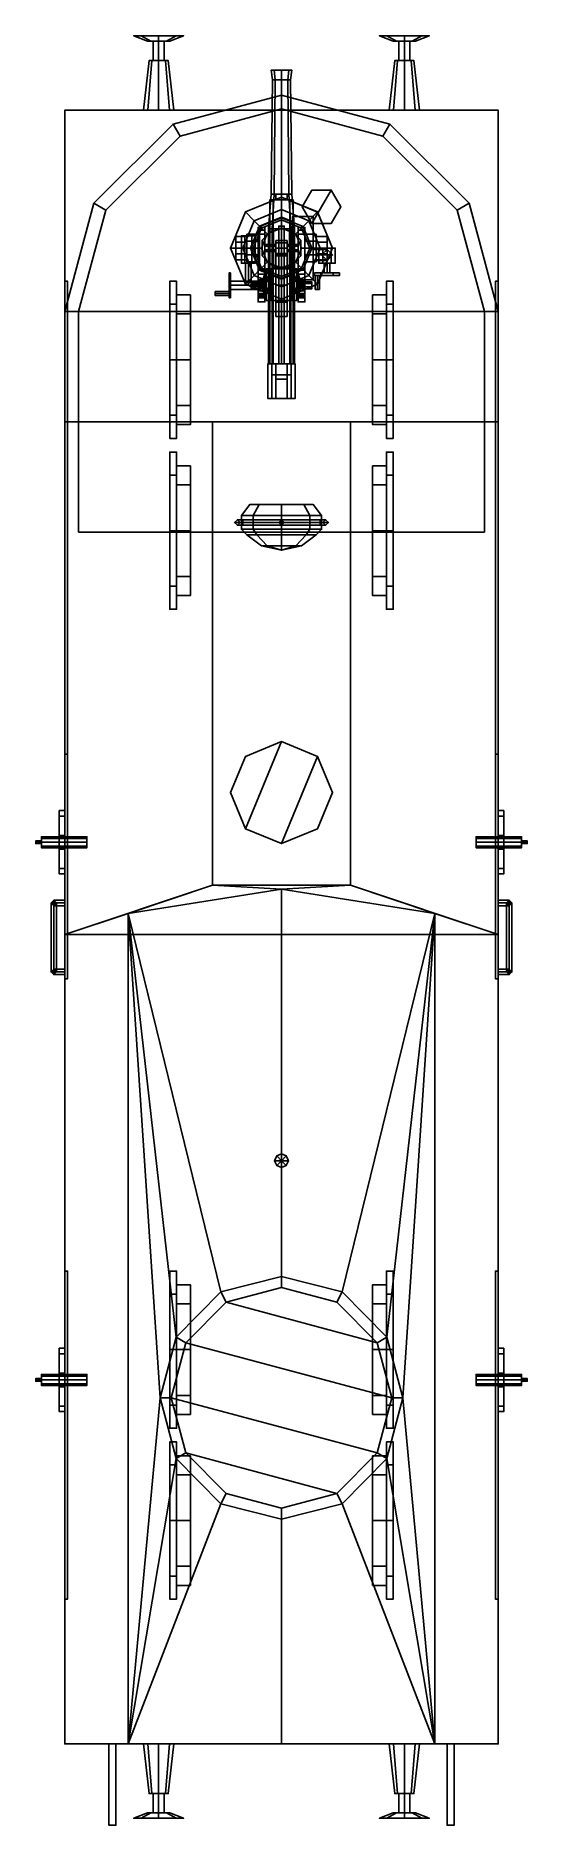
# Model space of a CAD drawing. Extents: x -1.8 to 1.8, y -6.4 to 6.5.
import ezdxf

# ---------------------------------------------------------------- set-up
doc = ezdxf.new("R2010")
doc.units = 0
doc.layers.get('0').update_dxf_attribs({"linetype": 'CONTINUOUS'})
for name, color, linetype in [('BUFFER', 1, 'CONTINUOUS'), ('GUN', 1, 'CONTINUOUS'), ('SLEEVE', 5, 'CONTINUOUS'), ('TMP', 6, 'CONTINUOUS'), ('TURRET', 2, 'CONTINUOUS'), ('WHEELS', 2, 'CONTINUOUS')]:
    doc.layers.add(name, color=color, linetype=linetype)

msp = doc.modelspace()

# ---------------------------------------------------------------- linework, layer by layer
msp.add_line((1.57, 0.02, 3.1), (-1.57, 0.02, 3.1))
for points in [[(0, 6.11, 1.16), (-0.785, 5.9, 1.16), (-0.785, 5.9, 2.62), (0, 6.11, 2.62)], [(0, 6.11, 2.62), (-0.785, 5.9, 2.62), (-0.735, 5.813, 2.66), (0, 6.01, 2.66)], [(0.785, 5.9, 1.16), (0, 6.11, 1.16), (0, 6.11, 2.62), (0.785, 5.9, 2.62)], [(0.785, 5.9, 2.62), (0, 6.11, 2.62), (0, 6.01, 2.66), (0.735, 5.813, 2.66)], [(1.57, 6, 1.16), (1.57, 6, 0.9), (-1.57, 6, 0.9), (-1.57, 6, 1.16)], [(-1.57, 6, 1.16), (-1.57, 4.54, 1.16), (1.57, 4.54, 1.16), (1.57, 6, 1.16)], [(-1.57, 6, 0.9), (-1.57, 3.74, 0.9), (-1.57, 3.74, 1.16), (-1.57, 6, 1.16)], [(0, 6.01, 2.66), (-0.735, 5.813, 2.66), (-0.735, 5.813, 1.16), (0, 6.01, 1.16)], [(0.735, 5.813, 2.66), (0, 6.01, 2.66), (0, 6.01, 1.16), (0.735, 5.813, 1.16)], [(1.57, 3.74, 1.16), (1.57, 3.74, 0.9), (1.57, 6, 0.9), (1.57, 6, 1.16)], [(-0.785, 5.9, 1.16), (-1.36, 5.325, 1.16), (-1.36, 5.325, 2.62), (-0.785, 5.9, 2.62)], [(-0.785, 5.9, 2.62), (-1.36, 5.325, 2.62), (-1.273, 5.275, 2.66), (-0.735, 5.813, 2.66)], [(1.36, 5.325, 2.62), (0.785, 5.9, 2.62), (0.735, 5.813, 2.66), (1.273, 5.275, 2.66)], [(1.36, 5.325, 1.16), (0.785, 5.9, 1.16), (0.785, 5.9, 2.62), (1.36, 5.325, 2.62)], [(-0.735, 5.813, 2.66), (-1.273, 5.275, 2.66), (-1.273, 5.275, 1.16), (-0.735, 5.813, 1.16)], [(1.273, 5.275, 2.66), (0.735, 5.813, 2.66), (0.735, 5.813, 1.16), (1.273, 5.275, 1.16)], [(-1.36, 5.325, 1.16), (-1.57, 4.54, 1.16), (-1.57, 4.54, 2.62), (-1.36, 5.325, 2.62)], [(-1.36, 5.325, 2.62), (-1.57, 4.54, 2.62), (-1.47, 4.54, 2.66), (-1.273, 5.275, 2.66)], [(0, 5.37, 1.16), (-0.262, 5.262, 1.16), (-0.262, 5.262, 1.37), (0, 5.37, 1.37)], [(0, 5.37, 1.37), (-0.262, 5.262, 1.37), (-0.198, 5.198, 1.37), (0, 5.28, 1.37)], [(0.262, 5.26, 1.16), (0, 5.37, 1.16), (0, 5.37, 1.37), (0.262, 5.262, 1.37)], [(0.262, 5.262, 1.37), (0, 5.37, 1.37), (0, 5.28, 1.37), (0.198, 5.198, 1.37)], [(1.57, 4.54, 2.62), (1.36, 5.325, 2.62), (1.273, 5.275, 2.66), (1.47, 4.54, 2.66)], [(1.57, 4.54, 1.16), (1.36, 5.325, 1.16), (1.36, 5.325, 2.62), (1.57, 4.54, 2.62)], [(-1.273, 5.275, 2.66), (-1.47, 4.54, 2.66), (-1.47, 4.54, 1.16), (-1.273, 5.275, 1.16)], [(-0.262, 5.262, 1.16), (-0.37, 5, 1.16), (-0.37, 5, 1.37), (-0.262, 5.262, 1.37)], [(-0.262, 5.262, 1.37), (-0.37, 5, 1.37), (-0.28, 5, 1.37), (-0.198, 5.198, 1.37)], [(-0.198, 5.198, 1.37), (-0.28, 5, 1.37), (-0.22, 5, 1.51), (-0.156, 5.156, 1.51)], [(0, 5.28, 1.37), (-0.198, 5.198, 1.37), (-0.156, 5.156, 1.51), (0, 5.22, 1.51)], [(-0.145, 5.145, 1.58), (0, 5.205, 1.58), (0, 5.22, 1.51), (-0.156, 5.156, 1.51)], [(-0.103, 5.103, 2.16), (0, 5.145, 2.16), (0, 5.205, 1.58), (-0.145, 5.145, 1.58)], [(0.198, 5.198, 1.37), (0, 5.28, 1.37), (0, 5.22, 1.51), (0.156, 5.156, 1.51)], [(0, 5.205, 1.58), (0.145, 5.145, 1.58), (0.156, 5.156, 1.51), (0, 5.22, 1.51)], [(0, 5.145, 2.16), (0.103, 5.103, 2.16), (0.145, 5.145, 1.58), (0, 5.205, 1.58)], [(0.28, 5, 1.37), (0.198, 5.198, 1.37), (0.156, 5.156, 1.51), (0.22, 5, 1.51)], [(0.37, 5, 1.37), (0.262, 5.262, 1.37), (0.198, 5.198, 1.37), (0.28, 5, 1.37)], [(0.37, 5, 1.16), (0.262, 5.26, 1.16), (0.262, 5.262, 1.37), (0.37, 5, 1.37)], [(1.47, 4.54, 2.66), (1.273, 5.275, 2.66), (1.273, 5.275, 1.16), (1.47, 4.54, 1.16)], [(-0.205, 5, 1.58), (-0.145, 5.145, 1.58), (-0.156, 5.156, 1.51), (-0.22, 5, 1.51)], [(-0.145, 5, 2.16), (-0.103, 5.103, 2.16), (-0.145, 5.145, 1.58), (-0.205, 5, 1.58)], [(0.103, 5.103, 2.16), (0.145, 5, 2.16), (0.205, 5, 1.58), (0.145, 5.145, 1.58)], [(0.145, 5.145, 1.58), (0.205, 5, 1.58), (0.22, 5, 1.51), (0.156, 5.156, 1.51)], [(-0.37, 5, 1.16), (-0.262, 4.738, 1.16), (-0.262, 4.738, 1.37), (-0.37, 5, 1.37)], [(-0.37, 5, 1.37), (-0.262, 4.738, 1.37), (-0.198, 4.802, 1.37), (-0.28, 5, 1.37)], [(-0.28, 5, 1.37), (-0.198, 4.802, 1.37), (-0.156, 4.844, 1.51), (-0.22, 5, 1.51)], [(-0.145, 4.855, 1.58), (-0.205, 5, 1.58), (-0.22, 5, 1.51), (-0.156, 4.844, 1.51)], [(-0.103, 4.897, 2.16), (-0.145, 5, 2.16), (-0.205, 5, 1.58), (-0.145, 4.855, 1.58)], [(0.145, 5, 2.16), (0.103, 4.897, 2.16), (0.145, 4.855, 1.58), (0.205, 5, 1.58)], [(0.205, 5, 1.58), (0.145, 4.855, 1.58), (0.156, 4.844, 1.51), (0.22, 5, 1.51)], [(0.198, 4.802, 1.37), (0.28, 5, 1.37), (0.22, 5, 1.51), (0.156, 4.844, 1.51)], [(0.262, 4.738, 1.37), (0.37, 5, 1.37), (0.28, 5, 1.37), (0.198, 4.802, 1.37)], [(0.262, 4.738, 1.16), (0.37, 5, 1.16), (0.37, 5, 1.37), (0.262, 4.738, 1.37)], [(-0.198, 4.802, 1.37), (0, 4.72, 1.37), (0, 4.78, 1.51), (-0.156, 4.844, 1.51)], [(0, 4.795, 1.58), (-0.145, 4.855, 1.58), (-0.156, 4.844, 1.51), (0, 4.78, 1.51)], [(0, 4.855, 2.16), (-0.103, 4.897, 2.16), (-0.145, 4.855, 1.58), (0, 4.795, 1.58)], [(0.103, 4.897, 2.16), (0, 4.855, 2.16), (0, 4.795, 1.58), (0.145, 4.855, 1.58)], [(0.145, 4.855, 1.58), (0, 4.795, 1.58), (0, 4.78, 1.51), (0.156, 4.844, 1.51)], [(0, 4.72, 1.37), (0.198, 4.802, 1.37), (0.156, 4.844, 1.51), (0, 4.78, 1.51)], [(-1.55, 4.76, 0.9), (-1.55, 4.76, 0.37), (-1.57, 4.76, 0.37), (-1.57, 4.76, 0.9)], [(-1.57, 4.76, 0.37), (-1.57, 1.33, 0.37), (-1.57, 1.33, 0.9), (-1.57, 4.76, 0.9)], [(-1.55, 1.33, 0.9), (-1.55, 1.33, 0.37), (-1.55, 4.76, 0.37), (-1.55, 4.76, 0.9)], [(-0.262, 4.738, 1.37), (0, 4.63, 1.37), (0, 4.72, 1.37), (-0.198, 4.802, 1.37)], [(-0.262, 4.738, 1.16), (0, 4.63, 1.16), (0, 4.63, 1.37), (-0.262, 4.738, 1.37)], [(0, 4.63, 1.37), (0.262, 4.738, 1.37), (0.198, 4.802, 1.37), (0, 4.72, 1.37)], [(0, 4.63, 1.16), (0.262, 4.738, 1.16), (0.262, 4.738, 1.37), (0, 4.63, 1.37)], [(1.57, 4.76, 0.9), (1.57, 4.76, 0.37), (1.55, 4.76, 0.37), (1.55, 4.76, 0.9)], [(1.55, 4.76, 0.37), (1.55, 1.33, 0.37), (1.55, 1.33, 0.9), (1.55, 4.76, 0.9)], [(1.57, 1.33, 0.9), (1.57, 1.33, 0.37), (1.57, 4.76, 0.37), (1.57, 4.76, 0.9)], [(-1.57, 4.54, 1.16), (-1.57, 3.74, 1.16), (-1.57, 3.74, 2.62), (-1.57, 4.54, 2.62)], [(-1.57, 4.54, 2.62), (-1.57, 3.74, 2.62), (-1.47, 3.74, 2.66), (-1.47, 4.54, 2.66)], [(-1.47, 4.54, 2.66), (-1.47, 3.74, 2.66), (-1.47, 2.94, 1.16), (-1.47, 4.54, 1.16)], [(-1.47, 4.54, 1.16), (-1.47, 2.94, 1.16), (1.47, 2.94, 1.16), (1.47, 4.54, 1.16)], [(1.57, 3.74, 2.62), (1.57, 4.54, 2.62), (1.47, 4.54, 2.66), (1.47, 3.74, 2.66)], [(1.47, 3.74, 2.66), (1.47, 4.54, 2.66), (1.47, 4.54, 1.16), (1.47, 2.94, 1.16)], [(1.57, 3.74, 1.16), (1.57, 4.54, 1.16), (1.57, 4.54, 2.62), (1.57, 3.74, 2.62)], [(-1.57, 3.74, 0.9), (-1.57, -5.85, 0.9), (-1.57, -5.85, 3.1), (-1.57, 3.74, 3.1)], [(-1.57, 3.74, 2.62), (-1.57, 3.74, 3.1), (-1.47, 3.74, 3.1), (-1.47, 3.74, 2.66)], [(-1.57, 3.74, 3.1), (-1.57, 0.02, 3.1), (-0.5, 0.38, 4.13), (-0.5, 3.74, 4.13)], [(-1.57, 3.74, 3.1), (-0.5, 3.74, 4.13), (0.5, 3.74, 4.13), (1.57, 3.74, 3.1)], [(-1.47, 3.74, 3.1), (-1.47, 2.94, 3.1), (-1.47, 2.94, 1.16), (-1.47, 3.74, 2.66)], [(-0.5, 3.74, 4.13), (-0.5, 0.38, 4.13), (0.5, 0.38, 4.13), (0.5, 3.74, 4.13)], [(0.5, 0.38, 4.13), (1.57, 0.02, 3.1), (1.57, 3.74, 3.1), (0.5, 3.74, 4.13)], [(1.47, 2.94, 3.1), (1.47, 3.74, 3.1), (1.47, 3.74, 2.66), (1.47, 2.94, 1.16)], [(1.57, 3.74, 3.1), (1.57, 3.74, 2.62), (1.47, 3.74, 2.66), (1.47, 3.74, 3.1)], [(1.57, -5.85, 3.1), (1.57, -5.85, 0.9), (1.57, 3.74, 0.9), (1.57, 3.74, 3.1)], [(-0.205, 3.06, 4.425), (-0.29, 3.06, 4.63), (-0.23, 3.14, 4.63), (-0.163, 3.14, 4.467)], [(-0.29, 3.06, 4.63), (-0.205, 3.06, 4.835), (-0.163, 3.14, 4.793), (-0.23, 3.14, 4.63)], [(-0.163, 3.14, 4.793), (0, 3.14, 4.86), (0.163, 3.14, 4.793), (-0.23, 3.14, 4.63)], [(-0.23, 3.14, 4.63), (0.163, 3.14, 4.793), (0.23, 3.14, 4.63), (-0.163, 3.14, 4.467)], [(0, 3.06, 4.34), (-0.205, 3.06, 4.425), (-0.163, 3.14, 4.467), (0, 3.14, 4.4)], [(-0.205, 3.06, 4.835), (0, 3.06, 4.92), (0, 3.14, 4.86), (-0.163, 3.14, 4.793)], [(-0.163, 3.14, 4.467), (0.23, 3.14, 4.63), (0.163, 3.14, 4.467), (0, 3.14, 4.4)], [(0.205, 3.06, 4.425), (0, 3.06, 4.34), (0, 3.14, 4.4), (0.163, 3.14, 4.467)], [(0, 3.06, 4.92), (0.205, 3.06, 4.835), (0.163, 3.14, 4.793), (0, 3.14, 4.86)], [(0.29, 3.06, 4.63), (0.205, 3.06, 4.425), (0.163, 3.14, 4.467), (0.23, 3.14, 4.63)], [(0.205, 3.06, 4.835), (0.29, 3.06, 4.63), (0.23, 3.14, 4.63), (0.163, 3.14, 4.793)], [(-0.34, 3.01, 4.44), (-0.32, 3.03, 4.44), (0, 3.03, 4.29), (-0.02, 3.01, 4.29)], [(-0.34, 3.01, 4.65), (-0.32, 3.03, 4.63), (-0.32, 3.03, 4.44), (-0.34, 3.01, 4.44)], [(-0.32, 3.03, 4.63), (-0.34, 3.01, 4.65), (-0.28, 3.01, 4.65), (-0.28, 3.03, 4.63)], [(-0.32, 2.99, 4.44), (-0.34, 3.01, 4.44), (-0.02, 3.01, 4.29), (0, 2.99, 4.29)], [(-0.32, 2.99, 4.63), (-0.34, 3.01, 4.65), (-0.34, 3.01, 4.44), (-0.32, 2.99, 4.44)], [(-0.34, 3.01, 4.65), (-0.32, 2.99, 4.63), (-0.28, 2.99, 4.63), (-0.28, 3.01, 4.65)], [(-0.32, 3.03, 4.44), (-0.3, 3.01, 4.44), (0, 3.01, 4.299), (0, 3.03, 4.29)], [(-0.32, 3.03, 4.63), (-0.3, 3.01, 4.61), (-0.3, 3.01, 4.44), (-0.32, 3.03, 4.44)], [(-0.3, 3.01, 4.61), (-0.32, 3.03, 4.63), (-0.28, 3.03, 4.63), (-0.28, 3.01, 4.61)], [(-0.3, 3.01, 4.44), (-0.32, 2.99, 4.44), (0, 2.99, 4.29), (0, 3.01, 4.299)], [(-0.3, 3.01, 4.61), (-0.32, 2.99, 4.63), (-0.32, 2.99, 4.44), (-0.3, 3.01, 4.44)], [(-0.32, 2.99, 4.63), (-0.3, 3.01, 4.61), (-0.28, 3.01, 4.61), (-0.28, 2.99, 4.63)], [(-0.205, 3.06, 4.835), (-0.29, 3.06, 4.63), (-0.29, 2.96, 4.63), (-0.205, 2.96, 4.835)], [(-0.29, 3.06, 4.63), (-0.205, 3.06, 4.425), (-0.205, 2.96, 4.425), (-0.29, 2.96, 4.63)], [(0, 3.06, 4.92), (-0.205, 3.06, 4.835), (-0.205, 2.96, 4.835), (0, 2.96, 4.92)], [(-0.205, 3.06, 4.425), (0, 3.06, 4.34), (0, 2.96, 4.34), (-0.205, 2.96, 4.425)], [(0, 3.03, 4.13), (-0.02, 3.01, 4.13), (-0.02, 3.01, 4.29), (0, 3.03, 4.29)], [(-0.02, 3.01, 4.13), (0, 2.99, 4.13), (0, 2.99, 4.29), (-0.02, 3.01, 4.29)], [(0.205, 3.06, 4.835), (0, 3.06, 4.92), (0, 2.96, 4.92), (0.205, 2.96, 4.835)], [(0, 3.06, 4.34), (0.205, 3.06, 4.425), (0.205, 2.96, 4.425), (0, 2.96, 4.34)], [(0.3, 3.01, 4.44), (0.32, 3.03, 4.44), (0, 3.03, 4.29), (0, 3.01, 4.299)], [(0.32, 3.03, 4.44), (0.34, 3.01, 4.44), (0.02, 3.01, 4.29), (0, 3.03, 4.29)], [(0.02, 3.01, 4.13), (0, 3.03, 4.13), (0, 3.03, 4.29), (0.02, 3.01, 4.29)], [(0.34, 3.01, 4.44), (0.32, 2.99, 4.44), (0, 2.99, 4.29), (0.02, 3.01, 4.29)], [(0.32, 2.99, 4.44), (0.3, 3.01, 4.44), (0, 3.01, 4.299), (0, 2.99, 4.29)], [(0, 2.99, 4.13), (0.02, 3.01, 4.13), (0.02, 3.01, 4.29), (0, 2.99, 4.29)], [(0.29, 3.06, 4.63), (0.205, 3.06, 4.835), (0.205, 2.96, 4.835), (0.29, 2.96, 4.63)], [(0.205, 3.06, 4.425), (0.29, 3.06, 4.63), (0.29, 2.96, 4.63), (0.205, 2.96, 4.425)], [(0.34, 3.01, 4.65), (0.32, 3.03, 4.63), (0.28, 3.03, 4.63), (0.28, 3.01, 4.65)], [(0.32, 3.03, 4.63), (0.3, 3.01, 4.61), (0.28, 3.01, 4.61), (0.28, 3.03, 4.63)], [(0.3, 3.01, 4.61), (0.32, 2.99, 4.63), (0.28, 2.99, 4.63), (0.28, 3.01, 4.61)], [(0.32, 2.99, 4.63), (0.34, 3.01, 4.65), (0.28, 3.01, 4.65), (0.28, 2.99, 4.63)], [(0.3, 3.01, 4.61), (0.32, 3.03, 4.63), (0.32, 3.03, 4.44), (0.3, 3.01, 4.44)], [(0.32, 2.99, 4.63), (0.3, 3.01, 4.61), (0.3, 3.01, 4.44), (0.32, 2.99, 4.44)], [(0.32, 3.03, 4.63), (0.34, 3.01, 4.65), (0.34, 3.01, 4.44), (0.32, 3.03, 4.44)], [(0.34, 3.01, 4.65), (0.32, 2.99, 4.63), (0.32, 2.99, 4.44), (0.34, 3.01, 4.44)], [(-1.47, 2.94, 1.16), (-1.47, 2.94, 3.1), (1.47, 2.94, 3.1), (1.47, 2.94, 1.16)], [(-0.178, 2.92, 4.808), (-0.205, 2.96, 4.835), (-0.29, 2.96, 4.63), (-0.251, 2.92, 4.63)], [(-0.251, 2.92, 4.63), (-0.29, 2.96, 4.63), (-0.205, 2.96, 4.425), (-0.178, 2.92, 4.452)], [(-0.103, 2.84, 4.733), (-0.178, 2.92, 4.808), (-0.251, 2.92, 4.63), (-0.145, 2.84, 4.63)], [(-0.145, 2.84, 4.63), (-0.251, 2.92, 4.63), (-0.178, 2.92, 4.452), (-0.103, 2.84, 4.527)], [(0, 2.92, 4.881), (0, 2.96, 4.92), (-0.205, 2.96, 4.835), (-0.178, 2.92, 4.808)], [(-0.178, 2.92, 4.452), (-0.205, 2.96, 4.425), (0, 2.96, 4.34), (0, 2.92, 4.379)], [(0, 2.84, 4.775), (0, 2.92, 4.881), (-0.178, 2.92, 4.808), (-0.103, 2.84, 4.733)], [(-0.103, 2.84, 4.527), (-0.178, 2.92, 4.452), (0, 2.92, 4.379), (0, 2.84, 4.485)], [(0.178, 2.92, 4.808), (0.205, 2.96, 4.835), (0, 2.96, 4.92), (0, 2.92, 4.881)], [(0, 2.92, 4.379), (0, 2.96, 4.34), (0.205, 2.96, 4.425), (0.178, 2.92, 4.452)], [(0.103, 2.84, 4.733), (0.178, 2.92, 4.808), (0, 2.92, 4.881), (0, 2.84, 4.775)], [(0, 2.84, 4.485), (0, 2.92, 4.379), (0.178, 2.92, 4.452), (0.103, 2.84, 4.527)], [(0.145, 2.84, 4.63), (0.251, 2.92, 4.63), (0.178, 2.92, 4.808), (0.103, 2.84, 4.733)], [(0.103, 2.84, 4.527), (0.178, 2.92, 4.452), (0.251, 2.92, 4.63), (0.145, 2.84, 4.63)], [(0.251, 2.92, 4.63), (0.29, 2.96, 4.63), (0.205, 2.96, 4.835), (0.178, 2.92, 4.808)], [(0.178, 2.92, 4.452), (0.205, 2.96, 4.425), (0.29, 2.96, 4.63), (0.251, 2.92, 4.63)], [(0, 2.81, 4.63), (-0.103, 2.84, 4.733), (-0.145, 2.84, 4.63), (0, 2.81, 4.63)], [(0, 2.81, 4.63), (-0.145, 2.84, 4.63), (-0.103, 2.84, 4.527), (0, 2.81, 4.63)], [(0, 2.81, 4.63), (0, 2.84, 4.775), (-0.103, 2.84, 4.733), (0, 2.81, 4.63)], [(0, 2.81, 4.63), (-0.103, 2.84, 4.527), (0, 2.84, 4.485), (0, 2.81, 4.63)], [(0, 2.81, 4.63), (0.145, 2.84, 4.63), (0.103, 2.84, 4.733), (0, 2.81, 4.63)], [(0, 2.81, 4.63), (0.103, 2.84, 4.733), (0, 2.84, 4.775), (0, 2.81, 4.63)], [(0, 2.81, 4.63), (0, 2.84, 4.485), (0.103, 2.84, 4.527), (0, 2.81, 4.63)], [(0, 2.81, 4.63), (0.103, 2.84, 4.527), (0.145, 2.84, 4.63), (0, 2.81, 4.63)], [(-1.57, 1.33, 0.49), (-1.57, -0.3, 0.49), (-1.57, -0.3, 0.9), (-1.57, 1.33, 0.9)], [(-1.57, 1.33, 0.49), (-1.57, 1.33, 0.37), (-1.55, 1.33, 0.37), (-1.55, 1.33, 0.49)], [(-1.55, -0.3, 0.9), (-1.55, -0.3, 0.49), (-1.55, 1.33, 0.49), (-1.55, 1.33, 0.9)], [(-0.262, 1.312, 4.45), (-0.37, 1.05, 4.45), (-0.262, 0.788, 4.45), (0, 1.42, 4.45)], [(-0.262, 1.312, 4.13), (-0.37, 1.05, 4.13), (-0.37, 1.05, 4.45), (-0.262, 1.312, 4.45)], [(0, 1.42, 4.45), (-0.262, 0.788, 4.45), (0, 0.68, 4.45), (0.262, 1.312, 4.45)], [(0, 1.42, 4.13), (-0.262, 1.312, 4.13), (-0.262, 1.312, 4.45), (0, 1.42, 4.45)], [(0.262, 1.312, 4.13), (0, 1.42, 4.13), (0, 1.42, 4.45), (0.262, 1.312, 4.45)], [(0.262, 1.312, 4.45), (0, 0.68, 4.45), (0.262, 0.788, 4.45), (0.37, 1.05, 4.45)], [(0.37, 1.05, 4.13), (0.262, 1.312, 4.13), (0.262, 1.312, 4.45), (0.37, 1.05, 4.45)], [(1.55, 1.33, 0.49), (1.55, -0.3, 0.49), (1.55, -0.3, 0.9), (1.55, 1.33, 0.9)], [(1.55, 1.33, 0.49), (1.55, 1.33, 0.37), (1.57, 1.33, 0.37), (1.57, 1.33, 0.49)], [(1.57, -0.3, 0.9), (1.57, -0.3, 0.49), (1.57, 1.33, 0.49), (1.57, 1.33, 0.9)], [(-0.37, 1.05, 4.13), (-0.262, 0.788, 4.13), (-0.262, 0.788, 4.45), (-0.37, 1.05, 4.45)], [(0.262, 0.788, 4.13), (0.37, 1.05, 4.13), (0.37, 1.05, 4.45), (0.262, 0.788, 4.45)], [(-1.57, 0.46, 1.79), (-1.57, 0.92, 1.79), (-1.61, 0.92, 1.79), (-1.61, 0.46, 1.79)], [(-1.61, 0.46, 1.73), (-1.61, 0.92, 1.73), (-1.57, 0.92, 1.73), (-1.57, 0.46, 1.73)], [(-1.57, 0.92, 1.79), (-1.57, 0.92, 1.73), (-1.61, 0.92, 1.73), (-1.61, 0.92, 1.79)], [(-1.61, 0.92, 1.79), (-1.61, 0.92, 1.73), (-1.61, 0.46, 1.73), (-1.61, 0.46, 1.79)], [(-1.57, 0.46, 2.11), (-1.57, 0.92, 2.11), (-1.61, 0.92, 2.11), (-1.61, 0.46, 2.11)], [(-1.61, 0.46, 2.05), (-1.61, 0.92, 2.05), (-1.57, 0.92, 2.05), (-1.57, 0.46, 2.05)], [(-1.57, 0.92, 2.11), (-1.57, 0.92, 2.05), (-1.61, 0.92, 2.05), (-1.61, 0.92, 2.11)], [(-1.61, 0.92, 2.11), (-1.61, 0.92, 2.05), (-1.61, 0.46, 2.05), (-1.61, 0.46, 2.11)], [(1.61, 0.92, 1.79), (1.61, 0.92, 1.73), (1.57, 0.92, 1.73), (1.57, 0.92, 1.79)], [(1.57, 0.92, 1.79), (1.57, 0.46, 1.79), (1.61, 0.46, 1.79), (1.61, 0.92, 1.79)], [(1.61, 0.92, 1.73), (1.61, 0.46, 1.73), (1.57, 0.46, 1.73), (1.57, 0.92, 1.73)], [(1.61, 0.92, 2.11), (1.61, 0.92, 2.05), (1.57, 0.92, 2.05), (1.57, 0.92, 2.11)], [(1.57, 0.92, 2.11), (1.57, 0.46, 2.11), (1.61, 0.46, 2.11), (1.61, 0.92, 2.11)], [(1.61, 0.92, 2.05), (1.61, 0.46, 2.05), (1.57, 0.46, 2.05), (1.57, 0.92, 2.05)], [(1.61, 0.46, 1.79), (1.61, 0.46, 1.73), (1.61, 0.92, 1.73), (1.61, 0.92, 1.79)], [(1.61, 0.46, 2.11), (1.61, 0.46, 2.05), (1.61, 0.92, 2.05), (1.61, 0.92, 2.11)], [(-1.57, 0.88, 2.05), (-1.57, 0.88, 1.79), (-1.61, 0.88, 1.79), (-1.61, 0.88, 2.05)], [(-1.61, 0.88, 2.05), (-1.61, 0.88, 1.79), (-1.61, 0.74, 1.79), (-1.61, 0.74, 2.05)], [(-0.262, 0.788, 4.13), (0, 0.68, 4.13), (0, 0.68, 4.45), (-0.262, 0.788, 4.45)], [(0, 0.68, 4.13), (0.262, 0.788, 4.13), (0.262, 0.788, 4.45), (0, 0.68, 4.45)], [(1.61, 0.88, 2.05), (1.61, 0.88, 1.79), (1.57, 0.88, 1.79), (1.57, 0.88, 2.05)], [(1.61, 0.74, 2.05), (1.61, 0.74, 1.79), (1.61, 0.88, 1.79), (1.61, 0.88, 2.05)], [(-1.61, 0.74, 2.05), (-1.61, 0.74, 1.79), (-1.57, 0.74, 1.79), (-1.57, 0.74, 2.05)], [(1.57, 0.74, 2.05), (1.57, 0.74, 1.79), (1.61, 0.74, 1.79), (1.61, 0.74, 2.05)], [(-1.61, 0.64, 2.05), (-1.61, 0.64, 1.79), (-1.61, 0.5, 1.79), (-1.61, 0.5, 2.05)], [(-1.57, 0.64, 2.05), (-1.57, 0.64, 1.79), (-1.61, 0.64, 1.79), (-1.61, 0.64, 2.05)], [(1.61, 0.64, 2.05), (1.61, 0.64, 1.79), (1.57, 0.64, 1.79), (1.57, 0.64, 2.05)], [(1.61, 0.5, 2.05), (1.61, 0.5, 1.79), (1.61, 0.64, 1.79), (1.61, 0.64, 2.05)], [(-1.61, 0.5, 2.05), (-1.61, 0.5, 1.79), (-1.57, 0.5, 1.79), (-1.57, 0.5, 2.05)], [(-1.61, 0.46, 1.79), (-1.61, 0.46, 1.73), (-1.57, 0.46, 1.73), (-1.57, 0.46, 1.79)], [(-1.61, 0.46, 2.11), (-1.61, 0.46, 2.05), (-1.57, 0.46, 2.05), (-1.57, 0.46, 2.11)], [(1.57, 0.5, 2.05), (1.57, 0.5, 1.79), (1.61, 0.5, 1.79), (1.61, 0.5, 2.05)], [(1.57, 0.46, 1.79), (1.57, 0.46, 1.73), (1.61, 0.46, 1.73), (1.61, 0.46, 1.79)], [(1.57, 0.46, 2.11), (1.57, 0.46, 2.05), (1.61, 0.46, 2.05), (1.61, 0.46, 2.11)], [(-1.67, 0.25, 1.06), (-1.65, 0.27, 1.04), (-1.65, 0.27, 0.57), (-1.67, 0.25, 0.59)], [(-1.67, 0.25, 0.59), (-1.65, 0.27, 0.57), (-1.65, -0.27, 0.57), (-1.67, -0.25, 0.59)], [(-1.57, 0.25, 1.06), (-1.57, 0.27, 1.04), (-1.65, 0.27, 1.04), (-1.67, 0.25, 1.06)], [(-1.65, 0.27, 1.04), (-1.63, 0.25, 1.02), (-1.63, 0.25, 0.59), (-1.65, 0.27, 0.57)], [(-1.65, 0.27, 0.57), (-1.63, 0.25, 0.59), (-1.63, -0.25, 0.59), (-1.65, -0.27, 0.57)], [(-1.57, 0.27, 1.04), (-1.57, 0.25, 1.02), (-1.63, 0.25, 1.02), (-1.65, 0.27, 1.04)], [(-1.57, 0.02, 3.1), (-1.11, 0.174, 3.54), (-1.11, 0.174, 3.54), (-0.5, 0.38, 4.13)], [(-0.5, 0.38, 4.13), (-1.11, 0.174, 3.54), (-1.11, 0.174, 3.54), (0, 0.349, 4.04)], [(0, 0.349, 4.04), (-1.11, 0.174, 3.54), (-0.44, -2.57, 3.842), (0, -2.46, 4.04)], [(-0.5, 0.38, 4.13), (0, 0.349, 4.04), (0, 0.349, 4.04), (0.5, 0.38, 4.13)], [(0, 0.349, 4.04), (1.11, 0.174, 3.54), (1.11, 0.174, 3.54), (0.5, 0.38, 4.13)], [(1.11, 0.174, 3.54), (0, 0.349, 4.04), (0, -2.46, 4.04), (0.44, -2.57, 3.846)], [(1.11, 0.174, 3.54), (1.57, 0.02, 3.1), (1.57, 0.02, 3.1), (0.5, 0.38, 4.13)], [(1.57, 0.27, 1.04), (1.57, 0.25, 1.06), (1.67, 0.25, 1.06), (1.65, 0.27, 1.04)], [(1.57, 0.25, 1.02), (1.57, 0.27, 1.04), (1.65, 0.27, 1.04), (1.63, 0.25, 1.02)], [(1.63, 0.25, 1.02), (1.65, 0.27, 1.04), (1.65, 0.27, 0.57), (1.63, 0.25, 0.59)], [(1.65, -0.27, 0.57), (1.63, -0.25, 0.59), (1.63, 0.25, 0.59), (1.65, 0.27, 0.57)], [(1.65, 0.27, 1.04), (1.67, 0.25, 1.06), (1.67, 0.25, 0.59), (1.65, 0.27, 0.57)], [(1.67, -0.25, 0.59), (1.65, -0.27, 0.57), (1.65, 0.27, 0.57), (1.67, 0.25, 0.59)], [(-1.65, 0.23, 1.04), (-1.67, 0.25, 1.06), (-1.67, 0.25, 0.59), (-1.65, 0.23, 0.61)], [(-1.65, 0.23, 0.61), (-1.67, 0.25, 0.59), (-1.67, -0.25, 0.59), (-1.65, -0.23, 0.61)], [(-1.67, 0.25, 0.81), (-1.65, 0.23, 0.79), (-1.65, -0.23, 0.79), (-1.67, -0.25, 0.81)], [(-1.57, 0.23, 1.04), (-1.57, 0.25, 1.06), (-1.67, 0.25, 1.06), (-1.65, 0.23, 1.04)], [(-1.65, 0.23, 0.83), (-1.67, 0.25, 0.81), (-1.67, -0.25, 0.81), (-1.65, -0.23, 0.83)], [(-1.63, 0.25, 1.02), (-1.65, 0.23, 1.04), (-1.65, 0.23, 0.61), (-1.63, 0.25, 0.59)], [(-1.63, 0.25, 0.59), (-1.65, 0.23, 0.61), (-1.65, -0.23, 0.61), (-1.63, -0.25, 0.59)], [(-1.65, 0.23, 0.79), (-1.63, 0.25, 0.81), (-1.63, -0.25, 0.81), (-1.65, -0.23, 0.79)], [(-1.57, 0.25, 1.02), (-1.57, 0.23, 1.04), (-1.65, 0.23, 1.04), (-1.63, 0.25, 1.02)], [(-1.63, 0.25, 0.81), (-1.65, 0.23, 0.83), (-1.65, -0.23, 0.83), (-1.63, -0.25, 0.81)], [(-1.11, 0.174, 3.54), (-1.57, 0.02, 3.1), (-1.57, -5.85, 3.1), (-1.11, -5.85, 3.54)], [(-1.11, -5.85, 3.54), (-1.11, -5.85, 3.54), (-0.88, -3.34, 3.644), (-1.11, 0.174, 3.54)], [(-1.11, 0.174, 3.54), (-1.11, 0.174, 3.54), (-0.88, -3.34, 3.644), (-0.762, -2.9, 3.697)], [(-1.11, 0.174, 3.54), (-1.11, 0.174, 3.54), (-0.762, -2.9, 3.697), (-0.44, -2.57, 3.842)], [(1.11, 0.174, 3.54), (1.11, 0.174, 3.54), (0.44, -2.57, 3.846), (0.762, -2.9, 3.697)], [(1.11, 0.174, 3.54), (1.11, 0.174, 3.54), (0.762, -2.9, 3.697), (0.88, -3.34, 3.644)], [(1.11, 0.174, 3.54), (1.11, 0.174, 3.54), (0.88, -3.34, 3.644), (1.11, -5.85, 3.54)], [(1.57, 0.02, 3.1), (1.11, 0.174, 3.54), (1.11, -5.85, 3.54), (1.57, -5.85, 3.1)], [(1.57, 0.25, 1.06), (1.57, 0.23, 1.04), (1.65, 0.23, 1.04), (1.67, 0.25, 1.06)], [(1.57, 0.23, 1.04), (1.57, 0.25, 1.02), (1.63, 0.25, 1.02), (1.65, 0.23, 1.04)], [(1.65, 0.23, 1.04), (1.63, 0.25, 1.02), (1.63, 0.25, 0.59), (1.65, 0.23, 0.61)], [(1.63, -0.25, 0.59), (1.65, -0.23, 0.61), (1.65, 0.23, 0.61), (1.63, 0.25, 0.59)], [(1.65, -0.23, 0.79), (1.63, -0.25, 0.81), (1.63, 0.25, 0.81), (1.65, 0.23, 0.79)], [(1.63, -0.25, 0.81), (1.65, -0.23, 0.83), (1.65, 0.23, 0.83), (1.63, 0.25, 0.81)], [(1.67, 0.25, 1.06), (1.65, 0.23, 1.04), (1.65, 0.23, 0.61), (1.67, 0.25, 0.59)], [(1.65, -0.23, 0.61), (1.67, -0.25, 0.59), (1.67, 0.25, 0.59), (1.65, 0.23, 0.61)], [(1.67, -0.25, 0.81), (1.65, -0.23, 0.79), (1.65, 0.23, 0.79), (1.67, 0.25, 0.81)], [(1.65, -0.23, 0.83), (1.67, -0.25, 0.81), (1.67, 0.25, 0.81), (1.65, 0.23, 0.83)], [(-1.67, -0.25, 1.06), (-1.65, -0.23, 1.04), (-1.65, -0.23, 0.61), (-1.67, -0.25, 0.59)], [(-1.57, -0.25, 1.06), (-1.57, -0.23, 1.04), (-1.65, -0.23, 1.04), (-1.67, -0.25, 1.06)], [(-1.65, -0.27, 1.04), (-1.67, -0.25, 1.06), (-1.67, -0.25, 0.59), (-1.65, -0.27, 0.57)], [(-1.57, -0.27, 1.04), (-1.57, -0.25, 1.06), (-1.67, -0.25, 1.06), (-1.65, -0.27, 1.04)], [(-1.65, -0.23, 1.04), (-1.63, -0.25, 1.02), (-1.63, -0.25, 0.59), (-1.65, -0.23, 0.61)], [(-1.57, -0.23, 1.04), (-1.57, -0.25, 1.02), (-1.63, -0.25, 1.02), (-1.65, -0.23, 1.04)], [(-1.63, -0.25, 1.02), (-1.65, -0.27, 1.04), (-1.65, -0.27, 0.57), (-1.63, -0.25, 0.59)], [(-1.57, -0.25, 1.02), (-1.57, -0.27, 1.04), (-1.65, -0.27, 1.04), (-1.63, -0.25, 1.02)], [(1.57, -0.23, 1.04), (1.57, -0.25, 1.06), (1.67, -0.25, 1.06), (1.65, -0.23, 1.04)], [(1.57, -0.25, 1.02), (1.57, -0.23, 1.04), (1.65, -0.23, 1.04), (1.63, -0.25, 1.02)], [(1.57, -0.25, 1.06), (1.57, -0.27, 1.04), (1.65, -0.27, 1.04), (1.67, -0.25, 1.06)], [(1.57, -0.27, 1.04), (1.57, -0.25, 1.02), (1.63, -0.25, 1.02), (1.65, -0.27, 1.04)], [(1.63, -0.25, 1.02), (1.65, -0.23, 1.04), (1.65, -0.23, 0.61), (1.63, -0.25, 0.59)], [(1.65, -0.27, 1.04), (1.63, -0.25, 1.02), (1.63, -0.25, 0.59), (1.65, -0.27, 0.57)], [(1.65, -0.23, 1.04), (1.67, -0.25, 1.06), (1.67, -0.25, 0.59), (1.65, -0.23, 0.61)], [(1.67, -0.25, 1.06), (1.65, -0.27, 1.04), (1.65, -0.27, 0.57), (1.67, -0.25, 0.59)], [(-1.57, -0.3, 0.9), (-1.57, -0.3, 0.49), (-1.55, -0.3, 0.49), (-1.55, -0.3, 0.9)], [(1.55, -0.3, 0.9), (1.55, -0.3, 0.49), (1.57, -0.3, 0.49), (1.57, -0.3, 0.9)], [(-0.035, -1.585, 4.45), (-0.05, -1.62, 4.45), (0, -1.62, 4.53)], [(-0.035, -1.585, 4.03), (-0.05, -1.62, 4.03), (-0.05, -1.62, 4.41), (-0.035, -1.585, 4.41)], [(-0.05, -1.62, 4.45), (-0.035, -1.655, 4.45), (0, -1.62, 4.53)], [(-0.05, -1.62, 4.03), (-0.035, -1.655, 4.03), (-0.035, -1.655, 4.41), (-0.05, -1.62, 4.41)], [(0, -1.57, 4.45), (-0.035, -1.585, 4.45), (0, -1.62, 4.53)], [(0, -1.57, 4.03), (-0.035, -1.585, 4.03), (-0.035, -1.585, 4.41), (0, -1.57, 4.41)], [(-0.035, -1.655, 4.45), (0, -1.67, 4.45), (0, -1.62, 4.53)], [(-0.035, -1.655, 4.03), (0, -1.67, 4.03), (0, -1.67, 4.41), (-0.035, -1.655, 4.41)], [(0.035, -1.585, 4.45), (0, -1.57, 4.45), (0, -1.62, 4.53)], [(0.035, -1.585, 4.03), (0, -1.57, 4.03), (0, -1.57, 4.41), (0.035, -1.585, 4.41)], [(0.05, -1.62, 4.45), (0.035, -1.585, 4.45), (0, -1.62, 4.53)], [(0, -1.67, 4.45), (0.035, -1.655, 4.45), (0, -1.62, 4.53)], [(0.035, -1.655, 4.45), (0.05, -1.62, 4.45), (0, -1.62, 4.53)], [(0, -1.67, 4.03), (0.035, -1.655, 4.03), (0.035, -1.655, 4.41), (0, -1.67, 4.41)], [(0.05, -1.62, 4.03), (0.035, -1.585, 4.03), (0.035, -1.585, 4.41), (0.05, -1.62, 4.41)], [(0.035, -1.655, 4.03), (0.05, -1.62, 4.03), (0.05, -1.62, 4.41), (0.035, -1.655, 4.41)], [(-1.55, -2.42, 0.9), (-1.55, -2.42, 0.37), (-1.57, -2.42, 0.37), (-1.57, -2.42, 0.9)], [(-1.57, -2.42, 0.37), (-1.57, -4.8, 0.37), (-1.57, -4.8, 0.9), (-1.57, -2.42, 0.9)], [(-1.55, -4.8, 0.9), (-1.55, -4.8, 0.37), (-1.55, -2.42, 0.37), (-1.55, -2.42, 0.9)], [(0, -2.46, 4.04), (-0.44, -2.57, 3.842), (-0.44, -2.57, 4.23), (0, -2.46, 4.23)], [(0, -2.46, 4.23), (-0.44, -2.57, 4.23), (-0.4, -2.647, 4.23), (0, -2.54, 4.23)], [(0.44, -2.57, 3.842), (0, -2.46, 4.04), (0, -2.46, 4.23), (0.44, -2.57, 4.23)], [(0.44, -2.57, 4.23), (0, -2.46, 4.23), (0, -2.54, 4.23), (0.4, -2.647, 4.23)], [(1.57, -2.42, 0.9), (1.57, -2.42, 0.37), (1.55, -2.42, 0.37), (1.55, -2.42, 0.9)], [(1.55, -2.42, 0.37), (1.55, -4.8, 0.37), (1.55, -4.8, 0.9), (1.55, -2.42, 0.9)], [(1.57, -4.8, 0.9), (1.57, -4.8, 0.37), (1.57, -2.42, 0.37), (1.57, -2.42, 0.9)], [(-0.44, -2.57, 3.842), (-0.762, -2.9, 3.697), (-0.762, -2.9, 4.23), (-0.44, -2.57, 4.23)], [(-0.44, -2.57, 4.23), (-0.762, -2.9, 4.23), (-0.693, -2.94, 4.23), (-0.4, -2.647, 4.23)], [(-0.4, -2.647, 3.67), (0, -2.54, 3.67), (0, -2.54, 4.23), (-0.4, -2.647, 4.23)], [(0.4, -2.647, 3.67), (0, -2.54, 3.67), (-0.4, -2.647, 3.67), (0.693, -2.94, 3.67)], [(0, -2.54, 3.67), (0.4, -2.647, 3.67), (0.4, -2.647, 4.23), (0, -2.54, 4.23)], [(0.762, -2.9, 4.23), (0.44, -2.57, 4.23), (0.4, -2.647, 4.23), (0.693, -2.94, 4.23)], [(0.762, -2.9, 3.697), (0.44, -2.57, 3.842), (0.44, -2.57, 4.23), (0.762, -2.9, 4.23)], [(-0.693, -2.94, 3.67), (-0.4, -2.647, 3.67), (-0.4, -2.647, 4.23), (-0.693, -2.94, 4.23)], [(0.693, -2.94, 3.67), (-0.4, -2.647, 3.67), (-0.693, -2.94, 3.67), (0.8, -3.34, 3.67)], [(0.4, -2.647, 3.67), (0.693, -2.94, 3.67), (0.693, -2.94, 4.23), (0.4, -2.647, 4.23)], [(-1.61, -2.98, 1.79), (-1.61, -2.98, 1.73), (-1.61, -3.44, 1.73), (-1.61, -3.44, 1.79)], [(-1.57, -2.98, 1.79), (-1.57, -2.98, 1.73), (-1.61, -2.98, 1.73), (-1.61, -2.98, 1.79)], [(-1.61, -3.44, 1.73), (-1.61, -2.98, 1.73), (-1.57, -2.98, 1.73), (-1.57, -3.44, 1.73)], [(-1.57, -3.44, 1.79), (-1.57, -2.98, 1.79), (-1.61, -2.98, 1.79), (-1.61, -3.44, 1.79)], [(-1.61, -2.98, 2.11), (-1.61, -2.98, 2.05), (-1.61, -3.44, 2.05), (-1.61, -3.44, 2.11)], [(-1.57, -2.98, 2.11), (-1.57, -2.98, 2.05), (-1.61, -2.98, 2.05), (-1.61, -2.98, 2.11)], [(-1.61, -3.44, 2.05), (-1.61, -2.98, 2.05), (-1.57, -2.98, 2.05), (-1.57, -3.44, 2.05)], [(-1.57, -3.44, 2.11), (-1.57, -2.98, 2.11), (-1.61, -2.98, 2.11), (-1.61, -3.44, 2.11)], [(-0.762, -2.9, 3.697), (-0.88, -3.34, 3.644), (-0.88, -3.34, 4.23), (-0.762, -2.9, 4.23)], [(-0.762, -2.9, 4.23), (-0.88, -3.34, 4.23), (-0.8, -3.34, 4.23), (-0.693, -2.94, 4.23)], [(-0.8, -3.34, 3.67), (-0.693, -2.94, 3.67), (-0.693, -2.94, 4.23), (-0.8, -3.34, 4.23)], [(0.8, -3.34, 3.67), (-0.693, -2.94, 3.67), (-0.8, -3.34, 3.67), (0.693, -3.74, 3.67)], [(0.88, -3.34, 4.23), (0.762, -2.9, 4.23), (0.693, -2.94, 4.23), (0.8, -3.34, 4.23)], [(0.693, -2.94, 3.67), (0.8, -3.34, 3.67), (0.8, -3.34, 4.23), (0.693, -2.94, 4.23)], [(0.88, -3.34, 3.644), (0.762, -2.9, 3.697), (0.762, -2.9, 4.23), (0.88, -3.34, 4.23)], [(1.61, -2.98, 1.73), (1.61, -3.44, 1.73), (1.57, -3.44, 1.73), (1.57, -2.98, 1.73)], [(1.57, -2.98, 1.79), (1.57, -3.44, 1.79), (1.61, -3.44, 1.79), (1.61, -2.98, 1.79)], [(1.61, -2.98, 1.79), (1.61, -2.98, 1.73), (1.57, -2.98, 1.73), (1.57, -2.98, 1.79)], [(1.61, -2.98, 2.05), (1.61, -3.44, 2.05), (1.57, -3.44, 2.05), (1.57, -2.98, 2.05)], [(1.57, -2.98, 2.11), (1.57, -3.44, 2.11), (1.61, -3.44, 2.11), (1.61, -2.98, 2.11)], [(1.61, -2.98, 2.11), (1.61, -2.98, 2.05), (1.57, -2.98, 2.05), (1.57, -2.98, 2.11)], [(1.61, -3.44, 1.79), (1.61, -3.44, 1.73), (1.61, -2.98, 1.73), (1.61, -2.98, 1.79)], [(1.61, -3.44, 2.11), (1.61, -3.44, 2.05), (1.61, -2.98, 2.05), (1.61, -2.98, 2.11)], [(-1.61, -3.02, 2.05), (-1.61, -3.02, 1.79), (-1.61, -3.16, 1.79), (-1.61, -3.16, 2.05)], [(-1.57, -3.02, 2.05), (-1.57, -3.02, 1.79), (-1.61, -3.02, 1.79), (-1.61, -3.02, 2.05)], [(1.61, -3.02, 2.05), (1.61, -3.02, 1.79), (1.57, -3.02, 1.79), (1.57, -3.02, 2.05)], [(1.61, -3.16, 2.05), (1.61, -3.16, 1.79), (1.61, -3.02, 1.79), (1.61, -3.02, 2.05)], [(-1.61, -3.16, 2.05), (-1.61, -3.16, 1.79), (-1.57, -3.16, 1.79), (-1.57, -3.16, 2.05)], [(1.57, -3.16, 2.05), (1.57, -3.16, 1.79), (1.61, -3.16, 1.79), (1.61, -3.16, 2.05)], [(-1.57, -3.26, 2.05), (-1.57, -3.26, 1.79), (-1.61, -3.26, 1.79), (-1.61, -3.26, 2.05)], [(-1.61, -3.26, 2.05), (-1.61, -3.26, 1.79), (-1.61, -3.4, 1.79), (-1.61, -3.4, 2.05)], [(-1.11, -5.85, 3.54), (-1.11, -5.85, 3.54), (-0.762, -3.78, 3.697), (-0.88, -3.34, 3.644)], [(-0.88, -3.34, 3.644), (-0.762, -3.78, 3.697), (-0.762, -3.78, 4.23), (-0.88, -3.34, 4.23)], [(-0.88, -3.34, 4.23), (-0.762, -3.78, 4.23), (-0.693, -3.74, 4.23), (-0.8, -3.34, 4.23)], [(-0.693, -3.74, 3.67), (-0.8, -3.34, 3.67), (-0.8, -3.34, 4.23), (-0.693, -3.74, 4.23)], [(0.693, -3.74, 3.67), (-0.8, -3.34, 3.67), (-0.693, -3.74, 3.67), (0.4, -4.033, 3.67)], [(0.8, -3.34, 3.67), (0.693, -3.74, 3.67), (0.693, -3.74, 4.23), (0.8, -3.34, 4.23)], [(0.762, -3.78, 4.23), (0.88, -3.34, 4.23), (0.8, -3.34, 4.23), (0.693, -3.74, 4.23)], [(0.762, -3.78, 3.697), (0.88, -3.34, 3.644), (0.88, -3.34, 4.23), (0.762, -3.78, 4.23)], [(1.11, -5.85, 3.54), (1.11, -5.85, 3.54), (0.88, -3.34, 3.644), (0.762, -3.78, 3.697)], [(1.61, -3.26, 2.05), (1.61, -3.26, 1.79), (1.57, -3.26, 1.79), (1.57, -3.26, 2.05)], [(1.61, -3.4, 2.05), (1.61, -3.4, 1.79), (1.61, -3.26, 1.79), (1.61, -3.26, 2.05)], [(-1.61, -3.4, 2.05), (-1.61, -3.4, 1.79), (-1.57, -3.4, 1.79), (-1.57, -3.4, 2.05)], [(-1.61, -3.44, 1.79), (-1.61, -3.44, 1.73), (-1.57, -3.44, 1.73), (-1.57, -3.44, 1.79)], [(-1.61, -3.44, 2.11), (-1.61, -3.44, 2.05), (-1.57, -3.44, 2.05), (-1.57, -3.44, 2.11)], [(1.57, -3.4, 2.05), (1.57, -3.4, 1.79), (1.61, -3.4, 1.79), (1.61, -3.4, 2.05)], [(1.57, -3.44, 1.79), (1.57, -3.44, 1.73), (1.61, -3.44, 1.73), (1.61, -3.44, 1.79)], [(1.57, -3.44, 2.11), (1.57, -3.44, 2.05), (1.61, -3.44, 2.05), (1.61, -3.44, 2.11)], [(-0.762, -3.78, 4.23), (-0.44, -4.11, 4.23), (-0.4, -4.033, 4.23), (-0.693, -3.74, 4.23)], [(-0.4, -4.033, 3.67), (-0.693, -3.74, 3.67), (-0.693, -3.74, 4.23), (-0.4, -4.033, 4.23)], [(0.4, -4.033, 3.67), (-0.693, -3.74, 3.67), (-0.4, -4.033, 3.67), (0, -4.14, 3.67)], [(0.693, -3.74, 3.67), (0.4, -4.033, 3.67), (0.4, -4.033, 4.23), (0.693, -3.74, 4.23)], [(0.44, -4.11, 4.23), (0.762, -3.78, 4.23), (0.693, -3.74, 4.23), (0.4, -4.033, 4.23)], [(-1.11, -5.85, 3.54), (-1.11, -5.85, 3.54), (-0.44, -4.11, 3.846), (-0.762, -3.78, 3.697)], [(-0.762, -3.78, 3.697), (-0.44, -4.11, 3.842), (-0.44, -4.11, 4.23), (-0.762, -3.78, 4.23)], [(0.44, -4.11, 3.842), (0.762, -3.78, 3.697), (0.762, -3.78, 4.23), (0.44, -4.11, 4.23)], [(1.11, -5.85, 3.54), (1.11, -5.85, 3.54), (0.762, -3.78, 3.697), (0.44, -4.11, 3.842)], [(-1.11, -5.85, 3.54), (0, -5.85, 4.04), (0, -4.22, 4.04), (-0.44, -4.11, 3.846)], [(-0.44, -4.11, 4.23), (0, -4.22, 4.23), (0, -4.14, 4.23), (-0.4, -4.033, 4.23)], [(-0.44, -4.11, 3.842), (0, -4.22, 4.04), (0, -4.22, 4.23), (-0.44, -4.11, 4.23)], [(0, -4.14, 3.67), (-0.4, -4.033, 3.67), (-0.4, -4.033, 4.23), (0, -4.14, 4.23)], [(0.4, -4.033, 3.67), (0, -4.14, 3.67), (0, -4.14, 4.23), (0.4, -4.033, 4.23)], [(0, -4.22, 4.23), (0.44, -4.11, 4.23), (0.4, -4.033, 4.23), (0, -4.14, 4.23)], [(0, -4.22, 4.04), (0.44, -4.11, 3.842), (0.44, -4.11, 4.23), (0, -4.22, 4.23)], [(0, -5.85, 4.04), (1.11, -5.85, 3.54), (0.44, -4.11, 3.842), (0, -4.22, 4.04)], [(-1.57, -4.8, 0.9), (-1.57, -4.8, 0.37), (-1.55, -4.8, 0.37), (-1.55, -4.8, 0.9)], [(1.55, -4.8, 0.9), (1.55, -4.8, 0.37), (1.57, -4.8, 0.37), (1.57, -4.8, 0.9)], [(-1.57, -5.85, 3.1), (-1.57, -5.85, 0.9), (1.57, -5.85, 0.9), (1.57, -5.85, 3.1)], [(-1.11, -5.85, 3.54), (-1.57, -5.85, 3.1), (1.57, -5.85, 3.1), (1.11, -5.85, 3.54)], [(-1.25, -5.85, 0.71), (-1.25, -6.44, 0.71), (-1.25, -6.44, 1.19), (-1.25, -5.85, 1.4)], [(-1.2, -5.85, 0.71), (-1.2, -6.44, 0.71), (-1.25, -6.44, 0.71), (-1.25, -5.85, 0.71)], [(-1.25, -5.85, 1.4), (-1.25, -6.44, 1.19), (-1.2, -6.44, 1.19), (-1.2, -5.85, 1.4)], [(-1.2, -6.44, 1.19), (-1.2, -6.44, 0.71), (-1.2, -5.85, 0.71), (-1.2, -5.85, 1.4)], [(0, -5.85, 4.04), (-1.11, -5.85, 3.54), (1.11, -5.85, 3.54), (0, -5.85, 4.04)], [(1.2, -5.85, 0.71), (1.2, -6.44, 0.71), (1.2, -6.44, 1.19), (1.2, -5.85, 1.4)], [(1.25, -5.85, 0.71), (1.25, -6.44, 0.71), (1.2, -6.44, 0.71), (1.2, -5.85, 0.71)], [(1.2, -5.85, 1.4), (1.2, -6.44, 1.19), (1.25, -6.44, 1.19), (1.25, -5.85, 1.4)], [(1.25, -6.44, 1.19), (1.25, -6.44, 0.71), (1.25, -5.85, 0.71), (1.25, -5.85, 1.4)], [(-1.25, -6.44, 1.19), (-1.25, -6.44, 0.71), (-1.2, -6.44, 0.71), (-1.2, -6.44, 1.19)], [(1.2, -6.44, 1.19), (1.2, -6.44, 0.71), (1.25, -6.44, 0.71), (1.25, -6.44, 1.19)]]:
    msp.add_3dface(points)
at = {"layer": 'BUFFER'}
for points in [[(-0.97, 6.5, 1.05), (-0.947, 6.5, 1.107), (-1.017, 6.54, 1.177), (-1.07, 6.54, 1.05)], [(-0.947, 6.5, 0.993), (-0.97, 6.5, 1.05), (-1.07, 6.54, 1.05), (-1.017, 6.54, 0.923)], [(-1.017, 6.54, 1.177), (-0.89, 6.54, 0.87), (-1.017, 6.54, 0.923), (-1.07, 6.54, 1.05)], [(-0.947, 6.5, 1.107), (-0.89, 6.5, 1.13), (-0.89, 6.54, 1.23), (-1.017, 6.54, 1.177)], [(-0.89, 6.54, 1.23), (-0.763, 6.54, 0.923), (-0.89, 6.54, 0.87), (-1.017, 6.54, 1.177)], [(-0.89, 6.5, 0.97), (-0.947, 6.5, 0.993), (-1.017, 6.54, 0.923), (-0.89, 6.54, 0.87)], [(-0.89, 6.5, 0.97), (-0.947, 6.5, 1.107), (-0.97, 6.5, 1.05), (-0.947, 6.5, 0.993)], [(-0.833, 6.5, 0.993), (-0.89, 6.5, 1.13), (-0.947, 6.5, 1.107), (-0.89, 6.5, 0.97)], [(-0.89, 6.5, 1.09), (-0.93, 6.5, 1.05), (-0.93, 6.36, 1.05), (-0.89, 6.36, 1.09)], [(-0.93, 6.5, 1.05), (-0.89, 6.5, 1.01), (-0.89, 6.36, 1.01), (-0.93, 6.36, 1.05)], [(-0.89, 6.5, 1.13), (-0.833, 6.5, 1.107), (-0.763, 6.54, 1.177), (-0.89, 6.54, 1.23)], [(-0.763, 6.54, 1.177), (-0.71, 6.54, 1.05), (-0.763, 6.54, 0.923), (-0.89, 6.54, 1.23)], [(-0.833, 6.5, 0.993), (-0.89, 6.5, 0.97), (-0.89, 6.54, 0.87), (-0.763, 6.54, 0.923)], [(-0.81, 6.5, 1.05), (-0.833, 6.5, 1.107), (-0.89, 6.5, 1.13), (-0.833, 6.5, 0.993)], [(-0.85, 6.5, 1.05), (-0.89, 6.5, 1.09), (-0.89, 6.36, 1.09), (-0.85, 6.36, 1.05)], [(-0.89, 6.5, 1.01), (-0.85, 6.5, 1.05), (-0.85, 6.36, 1.05), (-0.89, 6.36, 1.01)], [(-0.833, 6.5, 1.107), (-0.81, 6.5, 1.05), (-0.71, 6.54, 1.05), (-0.763, 6.54, 1.177)], [(-0.81, 6.5, 1.05), (-0.833, 6.5, 0.993), (-0.763, 6.54, 0.923), (-0.71, 6.54, 1.05)], [(0.81, 6.5, 1.05), (0.833, 6.5, 1.107), (0.763, 6.54, 1.177), (0.71, 6.54, 1.05)], [(0.833, 6.5, 0.993), (0.81, 6.5, 1.05), (0.71, 6.54, 1.05), (0.763, 6.54, 0.923)], [(0.763, 6.54, 1.177), (0.89, 6.54, 0.87), (0.763, 6.54, 0.923), (0.71, 6.54, 1.05)], [(0.833, 6.5, 1.107), (0.89, 6.5, 1.13), (0.89, 6.54, 1.23), (0.763, 6.54, 1.177)], [(0.89, 6.54, 1.23), (1.017, 6.54, 0.923), (0.89, 6.54, 0.87), (0.763, 6.54, 1.177)], [(0.89, 6.5, 0.97), (0.833, 6.5, 0.993), (0.763, 6.54, 0.923), (0.89, 6.54, 0.87)], [(0.89, 6.5, 0.97), (0.833, 6.5, 1.107), (0.81, 6.5, 1.05), (0.833, 6.5, 0.993)], [(0.947, 6.5, 0.993), (0.89, 6.5, 1.13), (0.833, 6.5, 1.107), (0.89, 6.5, 0.97)], [(0.85, 6.5, 1.05), (0.89, 6.5, 1.01), (0.89, 6.36, 1.01), (0.85, 6.36, 1.05)], [(0.89, 6.5, 1.09), (0.85, 6.5, 1.05), (0.85, 6.36, 1.05), (0.89, 6.36, 1.09)], [(1.017, 6.54, 1.177), (1.07, 6.54, 1.05), (1.017, 6.54, 0.923), (0.89, 6.54, 1.23)], [(0.89, 6.5, 1.13), (0.947, 6.5, 1.107), (1.017, 6.54, 1.177), (0.89, 6.54, 1.23)], [(0.947, 6.5, 0.993), (0.89, 6.5, 0.97), (0.89, 6.54, 0.87), (1.017, 6.54, 0.923)], [(0.89, 6.5, 1.01), (0.93, 6.5, 1.05), (0.93, 6.36, 1.05), (0.89, 6.36, 1.01)], [(0.93, 6.5, 1.05), (0.89, 6.5, 1.09), (0.89, 6.36, 1.09), (0.93, 6.36, 1.05)], [(0.97, 6.5, 1.05), (0.947, 6.5, 1.107), (0.89, 6.5, 1.13), (0.947, 6.5, 0.993)], [(0.947, 6.5, 1.107), (0.97, 6.5, 1.05), (1.07, 6.54, 1.05), (1.017, 6.54, 1.177)], [(0.97, 6.5, 1.05), (0.947, 6.5, 0.993), (1.017, 6.54, 0.923), (1.07, 6.54, 1.05)], [(-1, 6, 1.05), (-0.968, 6, 1.128), (-0.939, 6.36, 1.099), (-0.96, 6.36, 1.05)], [(-0.968, 6, 0.972), (-1, 6, 1.05), (-0.96, 6.36, 1.05), (-0.939, 6.36, 1.001)], [(-0.968, 6, 1.128), (-0.89, 6, 1.16), (-0.89, 6.36, 1.12), (-0.939, 6.36, 1.099)], [(-0.89, 6, 0.94), (-0.968, 6, 0.972), (-0.939, 6.36, 1.001), (-0.89, 6.36, 0.98)], [(-0.96, 6.36, 1.05), (-0.939, 6.36, 1.099), (-0.89, 6.36, 1.12), (-0.939, 6.36, 1.001)], [(-0.939, 6.36, 1.001), (-0.89, 6.36, 1.12), (-0.841, 6.36, 1.099), (-0.89, 6.36, 0.98)], [(-0.89, 6, 1.16), (-0.812, 6, 1.128), (-0.841, 6.36, 1.099), (-0.89, 6.36, 1.12)], [(-0.812, 6, 0.972), (-0.89, 6, 0.94), (-0.89, 6.36, 0.98), (-0.841, 6.36, 1.001)], [(-0.89, 6.36, 0.98), (-0.841, 6.36, 1.099), (-0.82, 6.36, 1.05), (-0.841, 6.36, 1.001)], [(-0.812, 6, 1.128), (-0.78, 6, 1.05), (-0.82, 6.36, 1.05), (-0.841, 6.36, 1.099)], [(-0.78, 6, 1.05), (-0.812, 6, 0.972), (-0.841, 6.36, 1.001), (-0.82, 6.36, 1.05)], [(0.78, 6, 1.05), (0.812, 6, 1.128), (0.841, 6.36, 1.099), (0.82, 6.36, 1.05)], [(0.812, 6, 0.972), (0.78, 6, 1.05), (0.82, 6.36, 1.05), (0.841, 6.36, 1.001)], [(0.812, 6, 1.128), (0.89, 6, 1.16), (0.89, 6.36, 1.12), (0.841, 6.36, 1.099)], [(0.89, 6, 0.94), (0.812, 6, 0.972), (0.841, 6.36, 1.001), (0.89, 6.36, 0.98)], [(0.82, 6.36, 1.05), (0.841, 6.36, 1.099), (0.89, 6.36, 1.12), (0.841, 6.36, 1.001)], [(0.841, 6.36, 1.001), (0.89, 6.36, 1.12), (0.939, 6.36, 1.099), (0.89, 6.36, 0.98)], [(0.89, 6, 1.16), (0.968, 6, 1.128), (0.939, 6.36, 1.099), (0.89, 6.36, 1.12)], [(0.89, 6.36, 0.98), (0.939, 6.36, 1.099), (0.96, 6.36, 1.05), (0.939, 6.36, 1.001)], [(0.968, 6, 0.972), (0.89, 6, 0.94), (0.89, 6.36, 0.98), (0.939, 6.36, 1.001)], [(0.968, 6, 1.128), (1, 6, 1.05), (0.96, 6.36, 1.05), (0.939, 6.36, 1.099)], [(1, 6, 1.05), (0.968, 6, 0.972), (0.939, 6.36, 1.001), (0.96, 6.36, 1.05)], [(-0.968, -5.85, 1.148), (-1, -5.85, 1.07), (-0.96, -6.21, 1.07), (-0.939, -6.21, 1.119)], [(-1, -5.85, 1.07), (-0.968, -5.85, 0.992), (-0.939, -6.21, 1.021), (-0.96, -6.21, 1.07)], [(-0.89, -5.85, 1.18), (-0.968, -5.85, 1.148), (-0.939, -6.21, 1.119), (-0.89, -6.21, 1.14)], [(-0.968, -5.85, 0.992), (-0.89, -5.85, 0.96), (-0.89, -6.21, 1), (-0.939, -6.21, 1.021)], [(-0.812, -5.85, 1.148), (-0.89, -5.85, 1.18), (-0.89, -6.21, 1.14), (-0.841, -6.21, 1.119)], [(-0.89, -5.85, 0.96), (-0.812, -5.85, 0.992), (-0.841, -6.21, 1.021), (-0.89, -6.21, 1)], [(-0.78, -5.85, 1.07), (-0.812, -5.85, 1.148), (-0.841, -6.21, 1.119), (-0.82, -6.21, 1.07)], [(-0.812, -5.85, 0.992), (-0.78, -5.85, 1.07), (-0.82, -6.21, 1.07), (-0.841, -6.21, 1.021)], [(0.812, -5.85, 1.148), (0.78, -5.85, 1.07), (0.82, -6.21, 1.07), (0.841, -6.21, 1.119)], [(0.78, -5.85, 1.07), (0.812, -5.85, 0.992), (0.841, -6.21, 1.021), (0.82, -6.21, 1.07)], [(0.89, -5.85, 1.18), (0.812, -5.85, 1.148), (0.841, -6.21, 1.119), (0.89, -6.21, 1.14)], [(0.812, -5.85, 0.992), (0.89, -5.85, 0.96), (0.89, -6.21, 1), (0.841, -6.21, 1.021)], [(0.968, -5.85, 1.148), (0.89, -5.85, 1.18), (0.89, -6.21, 1.14), (0.939, -6.21, 1.119)], [(0.89, -5.85, 0.96), (0.968, -5.85, 0.992), (0.939, -6.21, 1.021), (0.89, -6.21, 1)], [(1, -5.85, 1.07), (0.968, -5.85, 1.148), (0.939, -6.21, 1.119), (0.96, -6.21, 1.07)], [(0.968, -5.85, 0.992), (1, -5.85, 1.07), (0.96, -6.21, 1.07), (0.939, -6.21, 1.021)], [(-0.89, -6.21, 1), (-0.939, -6.21, 1.119), (-0.96, -6.21, 1.07), (-0.939, -6.21, 1.021)], [(-0.841, -6.21, 1.021), (-0.89, -6.21, 1.14), (-0.939, -6.21, 1.119), (-0.89, -6.21, 1)], [(-0.89, -6.35, 1.03), (-0.93, -6.35, 1.07), (-0.93, -6.21, 1.07), (-0.89, -6.21, 1.03)], [(-0.93, -6.35, 1.07), (-0.89, -6.35, 1.11), (-0.89, -6.21, 1.11), (-0.93, -6.21, 1.07)], [(-0.82, -6.21, 1.07), (-0.841, -6.21, 1.119), (-0.89, -6.21, 1.14), (-0.841, -6.21, 1.021)], [(-0.85, -6.35, 1.07), (-0.89, -6.35, 1.03), (-0.89, -6.21, 1.03), (-0.85, -6.21, 1.07)], [(-0.89, -6.35, 1.11), (-0.85, -6.35, 1.07), (-0.85, -6.21, 1.07), (-0.89, -6.21, 1.11)], [(0.89, -6.21, 1), (0.841, -6.21, 1.119), (0.82, -6.21, 1.07), (0.841, -6.21, 1.021)], [(0.939, -6.21, 1.021), (0.89, -6.21, 1.14), (0.841, -6.21, 1.119), (0.89, -6.21, 1)], [(0.85, -6.35, 1.07), (0.89, -6.35, 1.11), (0.89, -6.21, 1.11), (0.85, -6.21, 1.07)], [(0.89, -6.35, 1.03), (0.85, -6.35, 1.07), (0.85, -6.21, 1.07), (0.89, -6.21, 1.03)], [(0.96, -6.21, 1.07), (0.939, -6.21, 1.119), (0.89, -6.21, 1.14), (0.939, -6.21, 1.021)], [(0.89, -6.35, 1.11), (0.93, -6.35, 1.07), (0.93, -6.21, 1.07), (0.89, -6.21, 1.11)], [(0.93, -6.35, 1.07), (0.89, -6.35, 1.03), (0.89, -6.21, 1.03), (0.93, -6.21, 1.07)], [(-0.947, -6.35, 1.127), (-0.97, -6.35, 1.07), (-1.07, -6.39, 1.07), (-1.017, -6.39, 1.197)], [(-0.97, -6.35, 1.07), (-0.947, -6.35, 1.013), (-1.017, -6.39, 0.943), (-1.07, -6.39, 1.07)], [(-0.89, -6.35, 1.15), (-0.947, -6.35, 1.127), (-1.017, -6.39, 1.197), (-0.89, -6.39, 1.25)], [(-0.947, -6.35, 1.013), (-0.89, -6.35, 0.99), (-0.89, -6.39, 0.89), (-1.017, -6.39, 0.943)], [(-0.97, -6.35, 1.07), (-0.947, -6.35, 1.127), (-0.89, -6.35, 1.15), (-0.947, -6.35, 1.013)], [(-0.947, -6.35, 1.013), (-0.89, -6.35, 1.15), (-0.833, -6.35, 1.127), (-0.89, -6.35, 0.99)], [(-0.833, -6.35, 1.127), (-0.89, -6.35, 1.15), (-0.89, -6.39, 1.25), (-0.763, -6.39, 1.197)], [(-0.89, -6.35, 0.99), (-0.833, -6.35, 1.127), (-0.81, -6.35, 1.07), (-0.833, -6.35, 1.013)], [(-0.89, -6.35, 0.99), (-0.833, -6.35, 1.013), (-0.763, -6.39, 0.943), (-0.89, -6.39, 0.89)], [(-0.81, -6.35, 1.07), (-0.833, -6.35, 1.127), (-0.763, -6.39, 1.197), (-0.71, -6.39, 1.07)], [(-0.833, -6.35, 1.013), (-0.81, -6.35, 1.07), (-0.71, -6.39, 1.07), (-0.763, -6.39, 0.943)], [(0.833, -6.35, 1.127), (0.81, -6.35, 1.07), (0.71, -6.39, 1.07), (0.763, -6.39, 1.197)], [(0.81, -6.35, 1.07), (0.833, -6.35, 1.013), (0.763, -6.39, 0.943), (0.71, -6.39, 1.07)], [(0.89, -6.35, 1.15), (0.833, -6.35, 1.127), (0.763, -6.39, 1.197), (0.89, -6.39, 1.25)], [(0.833, -6.35, 1.013), (0.89, -6.35, 0.99), (0.89, -6.39, 0.89), (0.763, -6.39, 0.943)], [(0.81, -6.35, 1.07), (0.833, -6.35, 1.127), (0.89, -6.35, 1.15), (0.833, -6.35, 1.013)], [(0.833, -6.35, 1.013), (0.89, -6.35, 1.15), (0.947, -6.35, 1.127), (0.89, -6.35, 0.99)], [(0.947, -6.35, 1.127), (0.89, -6.35, 1.15), (0.89, -6.39, 1.25), (1.017, -6.39, 1.197)], [(0.89, -6.35, 0.99), (0.947, -6.35, 1.127), (0.97, -6.35, 1.07), (0.947, -6.35, 1.013)], [(0.89, -6.35, 0.99), (0.947, -6.35, 1.013), (1.017, -6.39, 0.943), (0.89, -6.39, 0.89)], [(0.97, -6.35, 1.07), (0.947, -6.35, 1.127), (1.017, -6.39, 1.197), (1.07, -6.39, 1.07)], [(0.947, -6.35, 1.013), (0.97, -6.35, 1.07), (1.07, -6.39, 1.07), (1.017, -6.39, 0.943)], [(-1.017, -6.39, 1.197), (-1.07, -6.39, 1.07), (-1.017, -6.39, 0.943), (-0.89, -6.39, 1.25)], [(-0.89, -6.39, 1.25), (-1.017, -6.39, 0.943), (-0.89, -6.39, 0.89), (-0.763, -6.39, 1.197)], [(-0.763, -6.39, 1.197), (-0.89, -6.39, 0.89), (-0.763, -6.39, 0.943), (-0.71, -6.39, 1.07)], [(0.763, -6.39, 1.197), (0.71, -6.39, 1.07), (0.763, -6.39, 0.943), (0.89, -6.39, 1.25)], [(0.89, -6.39, 1.25), (0.763, -6.39, 0.943), (0.89, -6.39, 0.89), (1.017, -6.39, 1.197)], [(1.017, -6.39, 1.197), (0.89, -6.39, 0.89), (1.017, -6.39, 0.943), (1.07, -6.39, 1.07)]]:
    msp.add_3dface(points, dxfattribs=at)
at = {"layer": 'GUN'}
for points in [[(0.075, 6.29, 2.82), (-0.053, 6.29, 2.767), (-0.075, 6.29, 2.82), (0.053, 6.29, 2.873)], [(0.053, 6.29, 2.873), (-0.075, 6.29, 2.82), (-0.053, 6.29, 2.873), (0, 6.29, 2.895)], [(-0.075, 6.29, 2.82), (-0.053, 6.29, 2.767), (-0.046, 6.22, 2.774), (-0.065, 6.22, 2.82)], [(-0.053, 6.29, 2.873), (-0.075, 6.29, 2.82), (-0.065, 6.22, 2.82), (-0.046, 6.22, 2.866)], [(0.053, 6.29, 2.767), (0, 6.29, 2.745), (-0.053, 6.29, 2.767), (0.075, 6.29, 2.82)], [(-0.053, 6.29, 2.767), (0, 6.29, 2.745), (0, 6.22, 2.755), (-0.046, 6.22, 2.774)], [(0, 6.29, 2.895), (-0.053, 6.29, 2.873), (-0.046, 6.22, 2.866), (0, 6.22, 2.885)], [(0, 6.29, 2.745), (0.053, 6.29, 2.767), (0.046, 6.22, 2.774), (0, 6.22, 2.755)], [(0.053, 6.29, 2.873), (0, 6.29, 2.895), (0, 6.22, 2.885), (0.046, 6.22, 2.866)], [(0.053, 6.29, 2.767), (0.075, 6.29, 2.82), (0.065, 6.22, 2.82), (0.046, 6.22, 2.774)], [(0.075, 6.29, 2.82), (0.053, 6.29, 2.873), (0.046, 6.22, 2.866), (0.065, 6.22, 2.82)], [(-0.075, 5.39, 2.82), (-0.053, 5.39, 2.873), (-0.046, 6.22, 2.866), (-0.065, 6.22, 2.82)], [(-0.053, 5.39, 2.767), (-0.075, 5.39, 2.82), (-0.065, 6.22, 2.82), (-0.046, 6.22, 2.774)], [(-0.053, 5.39, 2.873), (0, 5.39, 2.895), (0, 6.22, 2.885), (-0.046, 6.22, 2.866)], [(0, 5.39, 2.745), (-0.053, 5.39, 2.767), (-0.046, 6.22, 2.774), (0, 6.22, 2.755)], [(0, 5.39, 2.895), (0.053, 5.39, 2.873), (0.046, 6.22, 2.866), (0, 6.22, 2.885)], [(0.053, 5.39, 2.767), (0, 5.39, 2.745), (0, 6.22, 2.755), (0.046, 6.22, 2.774)], [(0.053, 5.39, 2.873), (0.075, 5.39, 2.82), (0.065, 6.22, 2.82), (0.046, 6.22, 2.866)], [(0.075, 5.39, 2.82), (0.053, 5.39, 2.767), (0.046, 6.22, 2.774), (0.065, 6.22, 2.82)], [(-0.075, 5.39, 2.82), (-0.053, 5.39, 2.767), (-0.067, 5.14, 2.753), (-0.095, 5.14, 2.82)], [(-0.053, 5.39, 2.873), (-0.075, 5.39, 2.82), (-0.095, 5.14, 2.82), (-0.067, 5.14, 2.887)], [(-0.053, 5.39, 2.767), (0, 5.39, 2.745), (0, 5.14, 2.725), (-0.067, 5.14, 2.753)], [(0, 5.39, 2.895), (-0.053, 5.39, 2.873), (-0.067, 5.14, 2.887), (0, 5.14, 2.915)], [(0, 5.39, 2.745), (0.053, 5.39, 2.767), (0.067, 5.14, 2.753), (0, 5.14, 2.725)], [(0.053, 5.39, 2.873), (0, 5.39, 2.895), (0, 5.14, 2.915), (0.067, 5.14, 2.887)], [(0.053, 5.39, 2.767), (0.075, 5.39, 2.82), (0.095, 5.14, 2.82), (0.067, 5.14, 2.753)], [(0.075, 5.39, 2.82), (0.053, 5.39, 2.873), (0.067, 5.14, 2.887), (0.095, 5.14, 2.82)], [(-0.095, 5.14, 2.82), (-0.067, 5.14, 2.753), (-0.067, 4.16, 2.753), (-0.095, 4.16, 2.82)], [(-0.067, 5.14, 2.887), (-0.095, 5.14, 2.82), (-0.095, 4.16, 2.82), (-0.067, 4.16, 2.887)], [(-0.067, 5.14, 2.753), (0, 5.14, 2.725), (0, 4.16, 2.725), (-0.067, 4.16, 2.753)], [(0, 5.14, 2.915), (-0.067, 5.14, 2.887), (-0.067, 4.16, 2.887), (0, 4.16, 2.915)], [(-0.02, 5.16, 2.62), (0, 5.16, 2.6), (0, 4.16, 2.6), (-0.02, 4.16, 2.62)], [(0, 5.16, 2.64), (-0.02, 5.16, 2.62), (-0.02, 4.16, 2.62), (0, 4.16, 2.64)], [(0, 5.16, 2.6), (0.02, 5.16, 2.62), (0.02, 4.16, 2.62), (0, 4.16, 2.6)], [(0.02, 5.16, 2.62), (0, 5.16, 2.64), (0, 4.16, 2.64), (0.02, 4.16, 2.62)], [(0, 5.14, 2.725), (0.067, 5.14, 2.753), (0.067, 4.16, 2.753), (0, 4.16, 2.725)], [(0.067, 5.14, 2.887), (0, 5.14, 2.915), (0, 4.16, 2.915), (0.067, 4.16, 2.887)], [(0.067, 5.14, 2.753), (0.095, 5.14, 2.82), (0.095, 4.16, 2.82), (0.067, 4.16, 2.753)], [(0.095, 5.14, 2.82), (0.067, 5.14, 2.887), (0.067, 4.16, 2.887), (0.095, 4.16, 2.82)], [(0.1, 4.16, 2.71), (0.1, 3.91, 2.71), (-0.1, 3.91, 2.71), (-0.1, 4.16, 2.71)], [(0.1, 4.16, 2.92), (0.1, 4.16, 2.71), (-0.1, 4.16, 2.71), (-0.1, 4.16, 2.92)], [(-0.1, 4.16, 2.92), (-0.1, 3.91, 2.92), (0.1, 3.91, 2.92), (0.1, 4.16, 2.92)], [(-0.1, 4.16, 2.71), (-0.1, 3.91, 2.71), (-0.1, 3.91, 2.92), (-0.1, 4.16, 2.92)], [(0.04, 4.16, 2.71), (0.04, 4.16, 2.6), (-0.04, 4.16, 2.6), (-0.04, 4.16, 2.71)], [(-0.04, 4.16, 2.6), (-0.04, 4.08, 2.6), (-0.04, 4.05, 2.71), (-0.04, 4.16, 2.71)], [(0.04, 4.16, 2.6), (0.04, 4.08, 2.6), (-0.04, 4.08, 2.6), (-0.04, 4.16, 2.6)], [(0.04, 4.05, 2.71), (0.04, 4.08, 2.6), (0.04, 4.16, 2.6), (0.04, 4.16, 2.71)], [(0.1, 3.91, 2.92), (0.1, 3.91, 2.71), (0.1, 4.16, 2.71), (0.1, 4.16, 2.92)], [(-0.04, 4.05, 2.71), (-0.04, 4.08, 2.6), (0.04, 4.08, 2.6), (0.04, 4.05, 2.71)], [(-0.1, 3.91, 2.92), (-0.1, 3.91, 2.71), (0.1, 3.91, 2.71), (0.1, 3.91, 2.92)], [(-1.78, 0.69, 1.83), (-1.78, 0.7, 1.84), (-1.74, 0.7, 1.84), (-1.74, 0.69, 1.83)], [(-1.78, 0.7, 1.84), (-1.78, 0.69, 1.85), (-1.74, 0.69, 1.85), (-1.74, 0.7, 1.84)], [(-1.78, 0.68, 1.84), (-1.78, 0.69, 1.83), (-1.74, 0.69, 1.83), (-1.74, 0.68, 1.84)], [(-1.78, 0.69, 1.85), (-1.78, 0.68, 1.84), (-1.74, 0.68, 1.84), (-1.74, 0.69, 1.85)], [(-1.74, 0.718, 1.832), (-1.74, 0.65, 1.86), (-1.74, 0.662, 1.888), (-1.74, 0.73, 1.86)], [(-1.74, 0.73, 1.86), (-1.74, 0.662, 1.888), (-1.74, 0.69, 1.9), (-1.74, 0.718, 1.888)], [(-1.74, 0.718, 1.832), (-1.74, 0.73, 1.86), (-1.41, 0.73, 1.86), (-1.41, 0.718, 1.832)], [(-1.74, 0.73, 1.86), (-1.74, 0.718, 1.888), (-1.41, 0.718, 1.888), (-1.41, 0.73, 1.86)], [(-1.74, 0.69, 1.82), (-1.74, 0.662, 1.832), (-1.74, 0.65, 1.86), (-1.74, 0.718, 1.832)], [(-1.74, 0.69, 1.82), (-1.74, 0.718, 1.832), (-1.41, 0.718, 1.832), (-1.41, 0.69, 1.82)], [(-1.74, 0.718, 1.888), (-1.74, 0.69, 1.9), (-1.41, 0.69, 1.9), (-1.41, 0.718, 1.888)], [(-1.74, 0.662, 1.832), (-1.74, 0.69, 1.82), (-1.41, 0.69, 1.82), (-1.41, 0.662, 1.832)], [(-1.74, 0.69, 1.9), (-1.74, 0.662, 1.888), (-1.41, 0.662, 1.888), (-1.41, 0.69, 1.9)], [(-1.74, 0.65, 1.86), (-1.74, 0.662, 1.832), (-1.41, 0.662, 1.832), (-1.41, 0.65, 1.86)], [(-1.74, 0.662, 1.888), (-1.74, 0.65, 1.86), (-1.41, 0.65, 1.86), (-1.41, 0.662, 1.888)], [(1.74, 0.718, 1.888), (1.74, 0.73, 1.86), (1.41, 0.73, 1.86), (1.41, 0.718, 1.888)], [(1.74, 0.73, 1.86), (1.74, 0.718, 1.832), (1.41, 0.718, 1.832), (1.41, 0.73, 1.86)], [(1.74, 0.69, 1.9), (1.74, 0.718, 1.888), (1.41, 0.718, 1.888), (1.41, 0.69, 1.9)], [(1.74, 0.718, 1.832), (1.74, 0.69, 1.82), (1.41, 0.69, 1.82), (1.41, 0.718, 1.832)], [(1.74, 0.662, 1.888), (1.74, 0.69, 1.9), (1.41, 0.69, 1.9), (1.41, 0.662, 1.888)], [(1.74, 0.69, 1.82), (1.74, 0.662, 1.832), (1.41, 0.662, 1.832), (1.41, 0.69, 1.82)], [(1.74, 0.65, 1.86), (1.74, 0.662, 1.888), (1.41, 0.662, 1.888), (1.41, 0.65, 1.86)], [(1.74, 0.662, 1.832), (1.74, 0.65, 1.86), (1.41, 0.65, 1.86), (1.41, 0.662, 1.832)], [(1.74, 0.662, 1.832), (1.74, 0.73, 1.86), (1.74, 0.718, 1.888), (1.74, 0.65, 1.86)], [(1.74, 0.69, 1.82), (1.74, 0.718, 1.832), (1.74, 0.73, 1.86), (1.74, 0.662, 1.832)], [(1.74, 0.65, 1.86), (1.74, 0.718, 1.888), (1.74, 0.69, 1.9), (1.74, 0.662, 1.888)], [(1.78, 0.69, 1.85), (1.78, 0.7, 1.84), (1.74, 0.7, 1.84), (1.74, 0.69, 1.85)], [(1.78, 0.7, 1.84), (1.78, 0.69, 1.83), (1.74, 0.69, 1.83), (1.74, 0.7, 1.84)], [(1.78, 0.68, 1.84), (1.78, 0.69, 1.85), (1.74, 0.69, 1.85), (1.74, 0.68, 1.84)], [(1.78, 0.69, 1.83), (1.78, 0.68, 1.84), (1.74, 0.68, 1.84), (1.74, 0.69, 1.83)], [(-1.78, -3.2, 1.84), (-1.78, -3.21, 1.85), (-1.74, -3.21, 1.85), (-1.74, -3.2, 1.84)], [(-1.78, -3.21, 1.83), (-1.78, -3.2, 1.84), (-1.74, -3.2, 1.84), (-1.74, -3.21, 1.83)], [(-1.78, -3.21, 1.85), (-1.78, -3.22, 1.84), (-1.74, -3.22, 1.84), (-1.74, -3.21, 1.85)], [(-1.78, -3.22, 1.84), (-1.78, -3.21, 1.83), (-1.74, -3.21, 1.83), (-1.74, -3.22, 1.84)], [(-1.74, -3.17, 1.86), (-1.74, -3.238, 1.888), (-1.74, -3.21, 1.9), (-1.74, -3.182, 1.888)], [(-1.74, -3.182, 1.832), (-1.74, -3.25, 1.86), (-1.74, -3.238, 1.888), (-1.74, -3.17, 1.86)], [(-1.74, -3.17, 1.86), (-1.74, -3.182, 1.888), (-1.41, -3.182, 1.888), (-1.41, -3.17, 1.86)], [(-1.74, -3.182, 1.832), (-1.74, -3.17, 1.86), (-1.41, -3.17, 1.86), (-1.41, -3.182, 1.832)], [(-1.74, -3.21, 1.82), (-1.74, -3.238, 1.832), (-1.74, -3.25, 1.86), (-1.74, -3.182, 1.832)], [(-1.74, -3.182, 1.888), (-1.74, -3.21, 1.9), (-1.41, -3.21, 1.9), (-1.41, -3.182, 1.888)], [(-1.74, -3.21, 1.82), (-1.74, -3.182, 1.832), (-1.41, -3.182, 1.832), (-1.41, -3.21, 1.82)], [(-1.74, -3.21, 1.9), (-1.74, -3.238, 1.888), (-1.41, -3.238, 1.888), (-1.41, -3.21, 1.9)], [(-1.74, -3.238, 1.832), (-1.74, -3.21, 1.82), (-1.41, -3.21, 1.82), (-1.41, -3.238, 1.832)], [(-1.74, -3.238, 1.888), (-1.74, -3.25, 1.86), (-1.41, -3.25, 1.86), (-1.41, -3.238, 1.888)], [(-1.74, -3.25, 1.86), (-1.74, -3.238, 1.832), (-1.41, -3.238, 1.832), (-1.41, -3.25, 1.86)], [(1.74, -3.17, 1.86), (1.74, -3.182, 1.832), (1.41, -3.182, 1.832), (1.41, -3.17, 1.86)], [(1.74, -3.182, 1.888), (1.74, -3.17, 1.86), (1.41, -3.17, 1.86), (1.41, -3.182, 1.888)], [(1.74, -3.182, 1.832), (1.74, -3.21, 1.82), (1.41, -3.21, 1.82), (1.41, -3.182, 1.832)], [(1.74, -3.21, 1.9), (1.74, -3.182, 1.888), (1.41, -3.182, 1.888), (1.41, -3.21, 1.9)], [(1.74, -3.21, 1.82), (1.74, -3.238, 1.832), (1.41, -3.238, 1.832), (1.41, -3.21, 1.82)], [(1.74, -3.238, 1.888), (1.74, -3.21, 1.9), (1.41, -3.21, 1.9), (1.41, -3.238, 1.888)], [(1.74, -3.238, 1.832), (1.74, -3.25, 1.86), (1.41, -3.25, 1.86), (1.41, -3.238, 1.832)], [(1.74, -3.25, 1.86), (1.74, -3.238, 1.888), (1.41, -3.238, 1.888), (1.41, -3.25, 1.86)], [(1.74, -3.21, 1.82), (1.74, -3.182, 1.832), (1.74, -3.17, 1.86), (1.74, -3.238, 1.832)], [(1.74, -3.238, 1.832), (1.74, -3.17, 1.86), (1.74, -3.182, 1.888), (1.74, -3.25, 1.86)], [(1.74, -3.25, 1.86), (1.74, -3.182, 1.888), (1.74, -3.21, 1.9), (1.74, -3.238, 1.888)], [(1.78, -3.2, 1.84), (1.78, -3.21, 1.83), (1.74, -3.21, 1.83), (1.74, -3.2, 1.84)], [(1.78, -3.21, 1.85), (1.78, -3.2, 1.84), (1.74, -3.2, 1.84), (1.74, -3.21, 1.85)], [(1.78, -3.21, 1.83), (1.78, -3.22, 1.84), (1.74, -3.22, 1.84), (1.74, -3.21, 1.83)], [(1.78, -3.22, 1.84), (1.78, -3.21, 1.85), (1.74, -3.21, 1.85), (1.74, -3.22, 1.84)]]:
    msp.add_3dface(points, dxfattribs=at)
at = {"layer": 'SLEEVE'}
for points in [[(0.085, 5.35, 2.62), (-0.06, 5.35, 2.56), (-0.085, 5.35, 2.62), (0.06, 5.35, 2.68)], [(0.06, 5.35, 2.68), (-0.085, 5.35, 2.62), (-0.06, 5.35, 2.68), (0, 5.35, 2.705)], [(-0.085, 5.35, 2.62), (-0.06, 5.35, 2.56), (-0.06, 4.16, 2.56), (-0.085, 4.16, 2.62)], [(-0.06, 5.35, 2.68), (-0.085, 5.35, 2.62), (-0.085, 4.16, 2.62), (-0.06, 4.16, 2.68)], [(0.06, 5.35, 2.56), (0, 5.35, 2.535), (-0.06, 5.35, 2.56), (0.085, 5.35, 2.62)], [(-0.06, 5.35, 2.56), (0, 5.35, 2.535), (0, 4.16, 2.535), (-0.06, 4.16, 2.56)], [(0, 5.35, 2.705), (-0.06, 5.35, 2.68), (-0.06, 4.16, 2.68), (0, 4.16, 2.705)], [(-0.04, 5.39, 2.62), (0, 5.39, 2.58), (0.04, 5.39, 2.62), (0, 5.39, 2.66)], [(-0.04, 5.39, 2.62), (0, 5.39, 2.58), (0, 5.35, 2.58), (-0.04, 5.35, 2.62)], [(0, 5.39, 2.66), (-0.04, 5.39, 2.62), (-0.04, 5.35, 2.62), (0, 5.35, 2.66)], [(0, 5.39, 2.58), (0.04, 5.39, 2.62), (0.04, 5.35, 2.62), (0, 5.35, 2.58)], [(0.04, 5.39, 2.62), (0, 5.39, 2.66), (0, 5.35, 2.66), (0.04, 5.35, 2.62)], [(0, 5.35, 2.535), (0.06, 5.35, 2.56), (0.06, 4.16, 2.56), (0, 4.16, 2.535)], [(0.06, 5.35, 2.68), (0, 5.35, 2.705), (0, 4.16, 2.705), (0.06, 4.16, 2.68)], [(0.06, 5.35, 2.56), (0.085, 5.35, 2.62), (0.085, 4.16, 2.62), (0.06, 4.16, 2.56)], [(0.085, 5.35, 2.62), (0.06, 5.35, 2.68), (0.06, 4.16, 2.68), (0.085, 4.16, 2.62)], [(-0.04, 4.956, 2.524), (-0.04, 4.852, 2.454), (-0.04, 4.608, 2.454), (-0.04, 4.504, 2.524)], [(0.04, 4.956, 2.524), (0.04, 4.852, 2.454), (-0.04, 4.852, 2.454), (-0.04, 4.956, 2.524)], [(0.04, 4.504, 2.524), (0.04, 4.608, 2.454), (0.04, 4.852, 2.454), (0.04, 4.956, 2.524)], [(-0.11, 4.75, 2.8), (-0.08, 4.85, 2.74), (-0.11, 4.85, 2.74), (-0.14, 4.75, 2.8)], [(-0.11, 4.85, 2.74), (-0.11, 4.62, 2.74), (-0.14, 4.72, 2.8), (-0.14, 4.75, 2.8)], [(-0.11, 4.72, 2.8), (-0.08, 4.62, 2.74), (-0.08, 4.85, 2.74), (-0.11, 4.75, 2.8)], [(-0.08, 4.85, 2.59), (-0.04, 4.85, 2.53), (-0.06, 4.85, 2.52), (-0.11, 4.85, 2.59)], [(-0.06, 4.85, 2.52), (-0.06, 4.62, 2.52), (-0.11, 4.62, 2.59), (-0.11, 4.85, 2.59)], [(-0.11, 4.85, 2.59), (-0.11, 4.62, 2.59), (-0.11, 4.62, 2.74), (-0.11, 4.85, 2.74)], [(-0.08, 4.85, 2.74), (-0.08, 4.85, 2.59), (-0.11, 4.85, 2.59), (-0.11, 4.85, 2.74)], [(-0.08, 4.62, 2.59), (-0.04, 4.62, 2.53), (-0.04, 4.85, 2.53), (-0.08, 4.85, 2.59)], [(-0.08, 4.62, 2.74), (-0.08, 4.62, 2.59), (-0.08, 4.85, 2.59), (-0.08, 4.85, 2.74)], [(-0.04, 4.85, 2.53), (0.04, 4.85, 2.53), (0.06, 4.85, 2.52), (-0.06, 4.85, 2.52)], [(0.06, 4.85, 2.52), (0.06, 4.62, 2.52), (-0.06, 4.62, 2.52), (-0.06, 4.85, 2.52)], [(-0.04, 4.852, 2.454), (-0.04, 4.73, 2.43), (-0.04, 4.73, 2.43), (-0.04, 4.608, 2.454)], [(0.04, 4.852, 2.454), (0.04, 4.73, 2.43), (-0.04, 4.73, 2.43), (-0.04, 4.852, 2.454)], [(-0.04, 4.62, 2.53), (0.04, 4.62, 2.53), (0.04, 4.85, 2.53), (-0.04, 4.85, 2.53)], [(0.04, 4.608, 2.454), (0.04, 4.73, 2.43), (0.04, 4.73, 2.43), (0.04, 4.852, 2.454)], [(0.11, 4.85, 2.59), (0.06, 4.85, 2.52), (0.04, 4.85, 2.53), (0.08, 4.85, 2.59)], [(0.08, 4.85, 2.59), (0.04, 4.85, 2.53), (0.04, 4.62, 2.53), (0.08, 4.62, 2.59)], [(0.06, 4.62, 2.52), (0.06, 4.85, 2.52), (0.11, 4.85, 2.59), (0.11, 4.62, 2.59)], [(0.11, 4.85, 2.74), (0.11, 4.85, 2.59), (0.08, 4.85, 2.59), (0.08, 4.85, 2.74)], [(0.08, 4.85, 2.59), (0.08, 4.62, 2.59), (0.08, 4.62, 2.74), (0.08, 4.85, 2.74)], [(0.11, 4.75, 2.8), (0.08, 4.85, 2.74), (0.08, 4.62, 2.74), (0.11, 4.72, 2.8)], [(0.14, 4.75, 2.8), (0.11, 4.85, 2.74), (0.08, 4.85, 2.74), (0.11, 4.75, 2.8)], [(0.11, 4.62, 2.74), (0.11, 4.62, 2.59), (0.11, 4.85, 2.59), (0.11, 4.85, 2.74)], [(0.11, 4.62, 2.74), (0.11, 4.85, 2.74), (0.14, 4.75, 2.8), (0.14, 4.72, 2.8)], [(-0.22, 4.705, 2.75), (-0.22, 4.755, 2.75), (-0.22, 4.743, 2.728), (-0.22, 4.718, 2.728)], [(-0.22, 4.718, 2.772), (-0.22, 4.743, 2.772), (-0.22, 4.755, 2.75), (-0.22, 4.705, 2.75)], [(-0.11, 4.755, 2.75), (-0.11, 4.743, 2.728), (-0.22, 4.743, 2.728), (-0.22, 4.755, 2.75)], [(-0.12, 4.743, 2.772), (-0.11, 4.755, 2.75), (-0.22, 4.755, 2.75), (-0.22, 4.743, 2.772)], [(-0.11, 4.743, 2.728), (-0.11, 4.718, 2.728), (-0.22, 4.718, 2.728), (-0.22, 4.743, 2.728)], [(-0.12, 4.718, 2.772), (-0.12, 4.743, 2.772), (-0.22, 4.743, 2.772), (-0.22, 4.718, 2.772)], [(-0.11, 4.718, 2.728), (-0.11, 4.705, 2.75), (-0.22, 4.705, 2.75), (-0.22, 4.718, 2.728)], [(-0.11, 4.705, 2.75), (-0.12, 4.718, 2.772), (-0.22, 4.718, 2.772), (-0.22, 4.705, 2.75)], [(-0.14, 4.75, 2.8), (-0.14, 4.72, 2.8), (-0.11, 4.72, 2.8), (-0.11, 4.75, 2.8)], [(-0.14, 4.72, 2.8), (-0.11, 4.62, 2.74), (-0.08, 4.62, 2.74), (-0.11, 4.72, 2.8)], [(0.04, 4.73, 2.43), (0.04, 4.608, 2.454), (-0.04, 4.608, 2.454), (-0.04, 4.73, 2.43)], [(0.11, 4.72, 2.8), (0.08, 4.62, 2.74), (0.11, 4.62, 2.74), (0.14, 4.72, 2.8)], [(0.22, 4.755, 2.75), (0.22, 4.743, 2.728), (0.11, 4.743, 2.728), (0.11, 4.755, 2.75)], [(0.22, 4.743, 2.772), (0.22, 4.755, 2.75), (0.11, 4.755, 2.75), (0.12, 4.743, 2.772)], [(0.14, 4.72, 2.8), (0.14, 4.75, 2.8), (0.11, 4.75, 2.8), (0.11, 4.72, 2.8)], [(0.22, 4.743, 2.728), (0.22, 4.718, 2.728), (0.11, 4.718, 2.728), (0.11, 4.743, 2.728)], [(0.22, 4.718, 2.728), (0.22, 4.705, 2.75), (0.11, 4.705, 2.75), (0.11, 4.718, 2.728)], [(0.22, 4.705, 2.75), (0.22, 4.718, 2.772), (0.12, 4.718, 2.772), (0.11, 4.705, 2.75)], [(0.22, 4.718, 2.772), (0.22, 4.743, 2.772), (0.12, 4.743, 2.772), (0.12, 4.718, 2.772)], [(0.22, 4.718, 2.728), (0.22, 4.743, 2.728), (0.22, 4.755, 2.75), (0.22, 4.705, 2.75)], [(0.22, 4.705, 2.75), (0.22, 4.755, 2.75), (0.22, 4.743, 2.772), (0.22, 4.718, 2.772)], [(-0.11, 4.62, 2.59), (-0.06, 4.62, 2.52), (-0.04, 4.62, 2.53), (-0.08, 4.62, 2.59)], [(-0.11, 4.62, 2.74), (-0.11, 4.62, 2.59), (-0.08, 4.62, 2.59), (-0.08, 4.62, 2.74)], [(-0.06, 4.62, 2.52), (0.06, 4.62, 2.52), (0.04, 4.62, 2.53), (-0.04, 4.62, 2.53)], [(0.04, 4.608, 2.454), (0.04, 4.504, 2.524), (-0.04, 4.504, 2.524), (-0.04, 4.608, 2.454)], [(0.08, 4.62, 2.59), (0.04, 4.62, 2.53), (0.06, 4.62, 2.52), (0.11, 4.62, 2.59)], [(0.08, 4.62, 2.74), (0.08, 4.62, 2.59), (0.11, 4.62, 2.59), (0.11, 4.62, 2.74)], [(0.06, 4.16, 2.56), (-0.085, 4.16, 2.62), (-0.06, 4.16, 2.56), (0, 4.16, 2.535)], [(0.085, 4.16, 2.62), (-0.06, 4.16, 2.68), (-0.085, 4.16, 2.62), (0.06, 4.16, 2.56)], [(-0.07, 4.16, 2.71), (-0.07, 3.91, 2.71), (-0.04, 3.91, 2.71), (-0.04, 4.16, 2.71)], [(-0.07, 4.16, 2.57), (-0.07, 4.08, 2.57), (-0.07, 4.08, 2.71), (-0.07, 4.16, 2.71)], [(-0.04, 4.16, 2.71), (-0.04, 4.16, 2.57), (-0.07, 4.16, 2.57), (-0.07, 4.16, 2.71)], [(-0.04, 4.16, 2.57), (-0.04, 4.08, 2.57), (-0.07, 4.08, 2.57), (-0.07, 4.16, 2.57)], [(0.06, 4.16, 2.68), (0, 4.16, 2.705), (-0.06, 4.16, 2.68), (0.085, 4.16, 2.62)], [(-0.04, 4.08, 2.71), (-0.04, 4.08, 2.57), (-0.04, 4.16, 2.57), (-0.04, 4.16, 2.71)], [(0.07, 4.16, 2.57), (0.07, 4.08, 2.57), (0.04, 4.08, 2.57), (0.04, 4.16, 2.57)], [(0.07, 4.16, 2.71), (0.07, 4.16, 2.57), (0.04, 4.16, 2.57), (0.04, 4.16, 2.71)], [(0.04, 4.16, 2.57), (0.04, 4.08, 2.57), (0.04, 4.08, 2.71), (0.04, 4.16, 2.71)], [(0.04, 4.16, 2.71), (0.04, 3.91, 2.71), (0.07, 3.91, 2.71), (0.07, 4.16, 2.71)], [(0.07, 4.08, 2.71), (0.07, 4.08, 2.57), (0.07, 4.16, 2.57), (0.07, 4.16, 2.71)], [(-0.07, 4.08, 2.63), (-0.07, 4.08, 2.57), (-0.04, 4.08, 2.57), (-0.04, 4.08, 2.63)], [(-0.07, 4.08, 2.63), (-0.07, 3.91, 2.63), (-0.07, 3.91, 2.71), (-0.07, 4.08, 2.71)], [(-0.04, 4.08, 2.63), (-0.04, 3.91, 2.63), (-0.07, 3.91, 2.63), (-0.07, 4.08, 2.63)], [(-0.04, 3.91, 2.71), (-0.04, 3.91, 2.63), (-0.04, 4.08, 2.63), (-0.04, 4.08, 2.71)], [(0.07, 4.08, 2.63), (0.07, 3.91, 2.63), (0.04, 3.91, 2.63), (0.04, 4.08, 2.63)], [(0.04, 4.08, 2.63), (0.04, 3.91, 2.63), (0.04, 3.91, 2.71), (0.04, 4.08, 2.71)], [(0.04, 4.08, 2.63), (0.04, 4.08, 2.57), (0.07, 4.08, 2.57), (0.07, 4.08, 2.63)], [(0.07, 3.91, 2.71), (0.07, 3.91, 2.63), (0.07, 4.08, 2.63), (0.07, 4.08, 2.71)], [(-0.07, 3.91, 2.71), (-0.07, 3.91, 2.63), (-0.04, 3.91, 2.63), (-0.04, 3.91, 2.71)], [(0.04, 3.91, 2.71), (0.04, 3.91, 2.63), (0.07, 3.91, 2.63), (0.07, 3.91, 2.71)]]:
    msp.add_3dface(points, dxfattribs=at)
at = {"layer": 'TMP'}
for p, q in [((0, 6.01, 1.16), (-0.735, 5.813, 1.16)), ((0.735, 5.813, 1.16), (0, 6.01, 1.16)), ((-0.735, 5.813, 1.16), (-1.273, 5.275, 1.16)), ((1.273, 5.275, 1.16), (0.735, 5.813, 1.16)), ((-1.273, 5.275, 1.16), (-1.47, 4.54, 1.16)), ((1.47, 4.54, 1.16), (1.273, 5.275, 1.16)), ((-1.47, 4.54, 1.16), (-1.47, 3.74, 1.16)), ((1.47, 3.74, 1.16), (1.47, 4.54, 1.16))]:
    msp.add_line(p, q, dxfattribs=at)
at = {"layer": 'TURRET'}
for points in [[(0.36, 5.421, 2.08), (0.22, 5.179, 2.08), (0.15, 5.3, 2.08), (0.22, 5.421, 2.08)], [(0.22, 5.179, 2.12), (0.36, 5.421, 2.12), (0.22, 5.421, 2.12), (0.15, 5.3, 2.12)], [(0.22, 5.421, 2.08), (0.15, 5.3, 2.08), (0.15, 5.3, 2.12), (0.22, 5.421, 2.12)], [(0.43, 5.3, 2.08), (0.36, 5.179, 2.08), (0.22, 5.179, 2.08), (0.36, 5.421, 2.08)], [(0.36, 5.179, 2.12), (0.43, 5.3, 2.12), (0.36, 5.421, 2.12), (0.22, 5.179, 2.12)], [(0.36, 5.421, 2.08), (0.22, 5.421, 2.08), (0.22, 5.421, 2.12), (0.36, 5.421, 2.12)], [(0.43, 5.3, 2.08), (0.36, 5.421, 2.08), (0.36, 5.421, 2.12), (0.43, 5.3, 2.12)], [(0, 5.225, 2.26), (-0.159, 5.159, 2.26), (-0.159, 4.841, 2.26), (0, 4.775, 2.26)], [(0, 4.775, 2.16), (-0.159, 4.841, 2.16), (-0.159, 5.159, 2.16), (0, 5.225, 2.16)], [(0, 5.225, 2.16), (-0.159, 5.159, 2.16), (-0.159, 5.159, 2.26), (0, 5.225, 2.26)], [(0.08, 4.808, 2.16), (0, 4.775, 2.16), (0, 5.225, 2.16), (0.08, 5.192, 2.16)], [(0.08, 5.192, 2.16), (0, 5.225, 2.16), (0, 5.225, 2.26), (0.08, 5.192, 2.26)], [(0.08, 5.192, 2.26), (0, 5.225, 2.26), (0, 4.775, 2.26), (0.08, 4.808, 2.26)], [(0.23, 4.77, 1.67), (0.08, 4.77, 1.67), (0.08, 5.23, 1.67), (0.23, 5.23, 1.67)], [(0.08, 5.23, 2.26), (0.08, 5.23, 1.67), (0.08, 4.77, 1.67), (0.08, 4.77, 2.26)], [(0.23, 5.23, 1.67), (0.08, 5.23, 1.67), (0.08, 5.23, 2.26), (0.23, 5.23, 2.26)], [(0.23, 5.23, 2.26), (0.08, 5.23, 2.26), (0.08, 4.77, 2.26), (0.23, 4.77, 2.26)], [(0.15, 5.3, 2.08), (0.22, 5.179, 2.08), (0.22, 5.179, 2.12), (0.15, 5.3, 2.12)], [(0.23, 4.77, 2.26), (0.23, 4.77, 1.67), (0.23, 5.23, 1.67), (0.23, 5.23, 2.26)], [(0.36, 5.179, 2.08), (0.43, 5.3, 2.08), (0.43, 5.3, 2.12), (0.36, 5.179, 2.12)], [(-0.25, 5.043, 2.574), (-0.25, 5.085, 2.5), (-0.33, 5.085, 2.5), (-0.33, 5.043, 2.574)], [(-0.33, 4.958, 2.574), (-0.33, 5.043, 2.574), (-0.33, 5.085, 2.5), (-0.33, 4.915, 2.5)], [(-0.25, 5.085, 2.5), (-0.25, 5.043, 2.426), (-0.33, 5.043, 2.426), (-0.33, 5.085, 2.5)], [(-0.33, 4.915, 2.5), (-0.33, 5.085, 2.5), (-0.33, 5.043, 2.426), (-0.33, 4.958, 2.426)], [(-0.29, 4.89, 2.63), (-0.265, 4.89, 2.673), (-0.265, 5.09, 2.673), (-0.29, 5.09, 2.63)], [(-0.265, 4.89, 2.587), (-0.29, 4.89, 2.63), (-0.29, 5.09, 2.63), (-0.265, 5.09, 2.587)], [(-0.265, 5.09, 2.673), (-0.215, 5.09, 2.673), (-0.19, 5.09, 2.63), (-0.29, 5.09, 2.63)], [(-0.29, 5.09, 2.63), (-0.19, 5.09, 2.63), (-0.215, 5.09, 2.587), (-0.265, 5.09, 2.587)], [(-0.265, 4.89, 2.673), (-0.215, 4.89, 2.673), (-0.215, 5.09, 2.673), (-0.265, 5.09, 2.673)], [(-0.215, 4.89, 2.587), (-0.265, 4.89, 2.587), (-0.265, 5.09, 2.587), (-0.215, 5.09, 2.587)], [(-0.17, 5.05, 2.587), (-0.17, 5.1, 2.5), (-0.25, 5.1, 2.5), (-0.25, 5.05, 2.587)], [(-0.25, 5.05, 2.587), (-0.25, 5.1, 2.5), (-0.25, 5.085, 2.5), (-0.25, 5.043, 2.574)], [(-0.17, 5.1, 2.5), (-0.17, 5.05, 2.413), (-0.25, 5.05, 2.413), (-0.25, 5.1, 2.5)], [(-0.25, 5.1, 2.5), (-0.25, 5.05, 2.413), (-0.25, 5.043, 2.426), (-0.25, 5.085, 2.5)], [(-0.159, 5.159, 2.26), (-0.225, 5, 2.26), (-0.225, 5, 2.26), (-0.159, 4.841, 2.26)], [(-0.159, 4.841, 2.16), (-0.225, 5, 2.16), (-0.225, 5, 2.16), (-0.159, 5.159, 2.16)], [(-0.159, 5.159, 2.16), (-0.225, 5, 2.16), (-0.225, 5, 2.26), (-0.159, 5.159, 2.26)], [(-0.215, 4.89, 2.673), (-0.19, 4.89, 2.63), (-0.19, 5.09, 2.63), (-0.215, 5.09, 2.673)], [(-0.19, 4.89, 2.63), (-0.215, 4.89, 2.587), (-0.215, 5.09, 2.587), (-0.19, 5.09, 2.63)], [(-0.17, 5.15, 2.37), (-0.17, 4.85, 2.37), (-0.17, 4.84, 2.42), (-0.17, 5.15, 2.52)], [(-0.12, 5.15, 2.52), (-0.12, 5.15, 2.37), (-0.17, 5.15, 2.37), (-0.17, 5.15, 2.52)], [(-0.12, 5.13, 2.56), (-0.12, 5.15, 2.52), (-0.17, 5.15, 2.52), (-0.17, 5.13, 2.56)], [(-0.17, 5.15, 2.52), (-0.17, 4.84, 2.42), (-0.17, 4.81, 2.49), (-0.17, 5.13, 2.56)], [(-0.17, 5.13, 2.56), (-0.17, 4.81, 2.49), (-0.17, 4.76, 2.54), (-0.17, 5.1, 2.59)], [(-0.12, 5.1, 2.59), (-0.12, 5.13, 2.56), (-0.17, 5.13, 2.56), (-0.17, 5.1, 2.59)], [(-0.17, 5.1, 2.59), (-0.17, 4.76, 2.54), (-0.17, 4.71, 2.57), (-0.17, 4.81, 2.7)], [(-0.12, 4.81, 2.7), (-0.12, 5.1, 2.59), (-0.17, 5.1, 2.59), (-0.17, 4.81, 2.7)], [(-0.139, 4.943, 2.37), (-0.057, 4.861, 2.37), (-0.057, 5.139, 2.37), (-0.139, 5.057, 2.37)], [(-0.057, 5.139, 2.26), (-0.139, 5.057, 2.26), (-0.139, 5.057, 2.37), (-0.057, 5.139, 2.37)], [(-0.12, 4.84, 2.42), (-0.12, 4.85, 2.37), (-0.12, 5.15, 2.37), (-0.12, 5.15, 2.52)], [(-0.12, 4.81, 2.49), (-0.12, 4.84, 2.42), (-0.12, 5.15, 2.52), (-0.12, 5.13, 2.56)], [(-0.12, 4.76, 2.54), (-0.12, 4.81, 2.49), (-0.12, 5.13, 2.56), (-0.12, 5.1, 2.59)], [(-0.12, 4.71, 2.57), (-0.12, 4.76, 2.54), (-0.12, 5.1, 2.59), (-0.12, 4.81, 2.7)], [(-0.057, 4.861, 2.37), (-0.057, 4.861, 2.28), (-0.057, 5.139, 2.28), (-0.057, 5.139, 2.37)], [(-0.057, 4.861, 2.28), (0.057, 4.861, 2.28), (0.057, 5.139, 2.28), (-0.057, 5.139, 2.28)], [(0.057, 5.139, 2.26), (-0.057, 5.139, 2.26), (-0.057, 5.139, 2.28), (0.057, 5.139, 2.28)], [(0.057, 4.861, 2.37), (0.139, 4.943, 2.37), (0.139, 5.057, 2.37), (0.057, 5.139, 2.37)], [(0.057, 4.861, 2.28), (0.057, 4.861, 2.37), (0.057, 5.139, 2.37), (0.057, 5.139, 2.28)], [(0.139, 5.057, 2.26), (0.057, 5.139, 2.26), (0.057, 5.139, 2.37), (0.139, 5.057, 2.37)], [(0.12, 5.15, 2.37), (0.12, 4.85, 2.37), (0.12, 4.84, 2.42), (0.12, 5.15, 2.52)], [(0.17, 5.15, 2.52), (0.17, 5.15, 2.37), (0.12, 5.15, 2.37), (0.12, 5.15, 2.52)], [(0.17, 5.13, 2.56), (0.17, 5.15, 2.52), (0.12, 5.15, 2.52), (0.12, 5.13, 2.56)], [(0.12, 5.15, 2.52), (0.12, 4.84, 2.42), (0.12, 4.81, 2.49), (0.12, 5.13, 2.56)], [(0.12, 5.13, 2.56), (0.12, 4.81, 2.49), (0.12, 4.76, 2.54), (0.12, 5.1, 2.59)], [(0.17, 5.1, 2.59), (0.17, 5.13, 2.56), (0.12, 5.13, 2.56), (0.12, 5.1, 2.59)], [(0.12, 5.1, 2.59), (0.12, 4.76, 2.54), (0.12, 4.71, 2.57), (0.12, 4.81, 2.7)], [(0.17, 4.81, 2.7), (0.17, 5.1, 2.59), (0.12, 5.1, 2.59), (0.12, 4.81, 2.7)], [(0.17, 4.84, 2.42), (0.17, 4.85, 2.37), (0.17, 5.15, 2.37), (0.17, 5.15, 2.52)], [(0.17, 4.81, 2.49), (0.17, 4.84, 2.42), (0.17, 5.15, 2.52), (0.17, 5.13, 2.56)], [(0.17, 4.76, 2.54), (0.17, 4.81, 2.49), (0.17, 5.13, 2.56), (0.17, 5.1, 2.59)], [(0.17, 5.1, 2.5), (0.17, 5.05, 2.587), (0.25, 5.05, 2.587), (0.25, 5.1, 2.5)], [(0.17, 4.71, 2.57), (0.17, 4.76, 2.54), (0.17, 5.1, 2.59), (0.17, 4.81, 2.7)], [(0.17, 5.05, 2.413), (0.17, 5.1, 2.5), (0.25, 5.1, 2.5), (0.25, 5.05, 2.413)], [(0.22, 5.179, 2.08), (0.36, 5.179, 2.08), (0.36, 5.179, 2.12), (0.22, 5.179, 2.12)], [(0.25, 5.1, 2.5), (0.25, 5.05, 2.587), (0.25, 5.043, 2.574), (0.25, 5.085, 2.5)], [(0.25, 5.05, 2.413), (0.25, 5.1, 2.5), (0.25, 5.085, 2.5), (0.25, 5.043, 2.426)], [(0.25, 5.085, 2.5), (0.25, 5.043, 2.574), (0.33, 5.043, 2.574), (0.33, 5.085, 2.5)], [(0.25, 5.043, 2.426), (0.25, 5.085, 2.5), (0.33, 5.085, 2.5), (0.33, 5.043, 2.426)], [(0.33, 4.915, 2.5), (0.33, 5.085, 2.5), (0.33, 5.043, 2.574), (0.33, 4.958, 2.574)], [(0.33, 4.958, 2.426), (0.33, 5.043, 2.426), (0.33, 5.085, 2.5), (0.33, 4.915, 2.5)], [(-0.25, 4.958, 2.574), (-0.25, 5.043, 2.574), (-0.33, 5.043, 2.574), (-0.33, 4.958, 2.574)], [(-0.25, 5.043, 2.426), (-0.25, 4.958, 2.426), (-0.33, 4.958, 2.426), (-0.33, 5.043, 2.426)], [(-0.25, 4.915, 2.5), (-0.25, 4.958, 2.574), (-0.33, 4.958, 2.574), (-0.33, 4.915, 2.5)], [(-0.25, 4.958, 2.426), (-0.25, 4.915, 2.5), (-0.33, 4.915, 2.5), (-0.33, 4.958, 2.426)], [(-0.17, 4.95, 2.587), (-0.17, 5.05, 2.587), (-0.25, 5.05, 2.587), (-0.25, 4.95, 2.587)], [(-0.25, 4.95, 2.587), (-0.25, 5.05, 2.587), (-0.25, 5.043, 2.574), (-0.25, 4.958, 2.574)], [(-0.17, 5.05, 2.413), (-0.17, 4.95, 2.413), (-0.25, 4.95, 2.413), (-0.25, 5.05, 2.413)], [(-0.25, 5.05, 2.413), (-0.25, 4.95, 2.413), (-0.25, 4.958, 2.426), (-0.25, 5.043, 2.426)], [(-0.25, 4.9, 2.5), (-0.25, 4.95, 2.587), (-0.25, 4.958, 2.574), (-0.25, 4.915, 2.5)], [(-0.25, 4.95, 2.413), (-0.25, 4.9, 2.5), (-0.25, 4.915, 2.5), (-0.25, 4.958, 2.426)], [(-0.17, 4.9, 2.5), (-0.17, 4.95, 2.587), (-0.25, 4.95, 2.587), (-0.25, 4.9, 2.5)], [(-0.17, 4.95, 2.413), (-0.17, 4.9, 2.5), (-0.25, 4.9, 2.5), (-0.25, 4.95, 2.413)], [(-0.225, 5, 2.16), (-0.159, 4.841, 2.16), (-0.159, 4.841, 2.26), (-0.225, 5, 2.26)], [(-0.139, 5.057, 2.26), (-0.139, 4.943, 2.26), (-0.139, 4.943, 2.37), (-0.139, 5.057, 2.37)], [(-0.139, 4.943, 2.26), (-0.057, 4.861, 2.26), (-0.057, 4.861, 2.37), (-0.139, 4.943, 2.37)], [(-0.04, 5.013, 2.522), (-0.04, 5.025, 2.5), (-0.12, 5.025, 2.5), (-0.12, 5.013, 2.522)], [(-0.04, 5.025, 2.5), (-0.04, 5.013, 2.478), (-0.12, 5.013, 2.478), (-0.12, 5.025, 2.5)], [(-0.04, 4.988, 2.522), (-0.04, 5.013, 2.522), (-0.12, 5.013, 2.522), (-0.12, 4.988, 2.522)], [(-0.04, 5.013, 2.478), (-0.04, 4.988, 2.478), (-0.12, 4.988, 2.478), (-0.12, 5.013, 2.478)], [(-0.04, 4.975, 2.5), (-0.04, 4.988, 2.522), (-0.12, 4.988, 2.522), (-0.12, 4.975, 2.5)], [(-0.04, 4.988, 2.478), (-0.04, 4.975, 2.5), (-0.12, 4.975, 2.5), (-0.12, 4.988, 2.478)], [(0.04, 5.039, 2.539), (0.04, 5.055, 2.5), (-0.04, 5.055, 2.5), (-0.04, 5.039, 2.539)], [(0.04, 5.055, 2.5), (0.04, 5.039, 2.461), (-0.04, 5.039, 2.461), (-0.04, 5.055, 2.5)], [(-0.04, 4.945, 2.5), (-0.04, 5.039, 2.539), (-0.04, 5.055, 2.5), (-0.04, 4.961, 2.461)], [(-0.04, 4.961, 2.461), (-0.04, 5.055, 2.5), (-0.04, 5.039, 2.461), (-0.04, 5, 2.445)], [(0.04, 5, 2.555), (0.04, 5.039, 2.539), (-0.04, 5.039, 2.539), (-0.04, 5, 2.555)], [(-0.04, 4.961, 2.539), (-0.04, 5, 2.555), (-0.04, 5.039, 2.539), (-0.04, 4.945, 2.5)], [(0.04, 5.039, 2.461), (0.04, 5, 2.445), (-0.04, 5, 2.445), (-0.04, 5.039, 2.461)], [(0.04, 4.961, 2.539), (0.04, 5, 2.555), (-0.04, 5, 2.555), (-0.04, 4.961, 2.539)], [(0.04, 5, 2.445), (0.04, 4.961, 2.461), (-0.04, 4.961, 2.461), (-0.04, 5, 2.445)], [(0.04, 4.945, 2.5), (0.04, 4.961, 2.539), (-0.04, 4.961, 2.539), (-0.04, 4.945, 2.5)], [(0.04, 4.961, 2.461), (0.04, 4.945, 2.5), (-0.04, 4.945, 2.5), (-0.04, 4.961, 2.461)], [(0.04, 4.961, 2.539), (0.04, 5.055, 2.5), (0.04, 5.039, 2.539), (0.04, 5, 2.555)], [(0.04, 4.945, 2.5), (0.04, 5.039, 2.461), (0.04, 5.055, 2.5), (0.04, 4.961, 2.539)], [(0.04, 4.961, 2.461), (0.04, 5, 2.445), (0.04, 5.039, 2.461), (0.04, 4.945, 2.5)], [(0.12, 5.025, 2.5), (0.12, 5.013, 2.478), (0.04, 5.013, 2.478), (0.04, 5.025, 2.5)], [(0.12, 5.013, 2.522), (0.12, 5.025, 2.5), (0.04, 5.025, 2.5), (0.04, 5.013, 2.522)], [(0.12, 5.013, 2.478), (0.12, 4.988, 2.478), (0.04, 4.988, 2.478), (0.04, 5.013, 2.478)], [(0.12, 4.988, 2.522), (0.12, 5.013, 2.522), (0.04, 5.013, 2.522), (0.04, 4.988, 2.522)], [(0.12, 4.988, 2.478), (0.12, 4.975, 2.5), (0.04, 4.975, 2.5), (0.04, 4.988, 2.478)], [(0.12, 4.975, 2.5), (0.12, 4.988, 2.522), (0.04, 4.988, 2.522), (0.04, 4.975, 2.5)], [(0.057, 4.861, 2.26), (0.139, 4.943, 2.26), (0.139, 4.943, 2.37), (0.057, 4.861, 2.37)], [(0.139, 4.943, 2.26), (0.139, 5.057, 2.26), (0.139, 5.057, 2.37), (0.139, 4.943, 2.37)], [(0.17, 5.05, 2.587), (0.17, 4.95, 2.587), (0.25, 4.95, 2.587), (0.25, 5.05, 2.587)], [(0.17, 4.95, 2.413), (0.17, 5.05, 2.413), (0.25, 5.05, 2.413), (0.25, 4.95, 2.413)], [(0.17, 4.95, 2.587), (0.17, 4.9, 2.5), (0.25, 4.9, 2.5), (0.25, 4.95, 2.587)], [(0.17, 4.9, 2.5), (0.17, 4.95, 2.413), (0.25, 4.95, 2.413), (0.25, 4.9, 2.5)], [(0.33, 4.99, 2.12), (0.37, 4.95, 2.08), (0.23, 4.95, 2.08), (0.23, 4.99, 2.12)], [(0.29, 4.95, 2.16), (0.33, 4.99, 2.12), (0.23, 4.99, 2.12), (0.23, 4.95, 2.16)], [(0.37, 4.95, 2.08), (0.33, 4.91, 2.12), (0.23, 4.91, 2.12), (0.23, 4.95, 2.08)], [(0.33, 4.91, 2.12), (0.29, 4.95, 2.16), (0.23, 4.95, 2.16), (0.23, 4.91, 2.12)], [(0.25, 5.05, 2.587), (0.25, 4.95, 2.587), (0.25, 4.958, 2.574), (0.25, 5.043, 2.574)], [(0.25, 4.95, 2.413), (0.25, 5.05, 2.413), (0.25, 5.043, 2.426), (0.25, 4.958, 2.426)], [(0.25, 5.043, 2.574), (0.25, 4.958, 2.574), (0.33, 4.958, 2.574), (0.33, 5.043, 2.574)], [(0.25, 4.958, 2.426), (0.25, 5.043, 2.426), (0.33, 5.043, 2.426), (0.33, 4.958, 2.426)], [(0.25, 4.95, 2.587), (0.25, 4.9, 2.5), (0.25, 4.915, 2.5), (0.25, 4.958, 2.574)], [(0.25, 4.958, 2.574), (0.25, 4.915, 2.5), (0.33, 4.915, 2.5), (0.33, 4.958, 2.574)], [(0.25, 4.9, 2.5), (0.25, 4.95, 2.413), (0.25, 4.958, 2.426), (0.25, 4.915, 2.5)], [(0.25, 4.915, 2.5), (0.25, 4.958, 2.426), (0.33, 4.958, 2.426), (0.33, 4.915, 2.5)], [(0.27, 5, 2.28), (0.3, 5, 2.228), (0.3, 4.89, 2.228), (0.27, 4.89, 2.28)], [(0.3, 5, 2.332), (0.27, 5, 2.28), (0.27, 4.89, 2.28), (0.3, 4.89, 2.332)], [(0.3, 5, 2.332), (0.36, 5, 2.332), (0.39, 5, 2.28), (0.27, 5, 2.28)], [(0.27, 5, 2.28), (0.39, 5, 2.28), (0.36, 5, 2.228), (0.3, 5, 2.228)], [(0.33, 4.99, 2.12), (0.29, 4.95, 2.16), (0.29, 4.95, 2.25), (0.33, 4.99, 2.25)], [(0.29, 4.95, 2.16), (0.33, 4.91, 2.12), (0.33, 4.91, 2.25), (0.29, 4.95, 2.25)], [(0.3, 5, 2.228), (0.36, 5, 2.228), (0.36, 4.89, 2.228), (0.3, 4.89, 2.228)], [(0.36, 5, 2.332), (0.3, 5, 2.332), (0.3, 4.89, 2.332), (0.36, 4.89, 2.332)], [(0.37, 4.95, 2.08), (0.33, 4.99, 2.12), (0.33, 4.99, 2.25), (0.37, 4.95, 2.25)], [(0.33, 4.91, 2.12), (0.37, 4.95, 2.08), (0.37, 4.95, 2.25), (0.33, 4.91, 2.25)], [(0.36, 5, 2.228), (0.39, 5, 2.28), (0.39, 4.89, 2.28), (0.36, 4.89, 2.228)], [(0.39, 5, 2.28), (0.36, 5, 2.332), (0.36, 4.89, 2.332), (0.39, 4.89, 2.28)], [(-0.38, 4.82, 2.63), (-0.38, 4.794, 2.694), (-0.37, 4.794, 2.694), (-0.37, 4.82, 2.63)], [(-0.38, 4.794, 2.566), (-0.38, 4.82, 2.63), (-0.37, 4.82, 2.63), (-0.37, 4.794, 2.566)], [(-0.38, 4.794, 2.566), (-0.38, 4.64, 2.63), (-0.38, 4.666, 2.694), (-0.38, 4.82, 2.63)], [(-0.38, 4.82, 2.63), (-0.38, 4.666, 2.694), (-0.38, 4.73, 2.72), (-0.38, 4.794, 2.694)], [(-0.37, 4.794, 2.694), (-0.37, 4.64, 2.63), (-0.37, 4.666, 2.566), (-0.37, 4.82, 2.63)], [(-0.37, 4.82, 2.63), (-0.37, 4.666, 2.566), (-0.37, 4.73, 2.54), (-0.37, 4.794, 2.566)], [(-0.29, 4.89, 2.63), (-0.19, 4.89, 2.63), (-0.215, 4.89, 2.673), (-0.265, 4.89, 2.673)], [(-0.265, 4.89, 2.587), (-0.215, 4.89, 2.587), (-0.19, 4.89, 2.63), (-0.29, 4.89, 2.63)], [(-0.26, 4.76, 2.63), (-0.24, 4.74, 2.65), (-0.24, 4.89, 2.65), (-0.26, 4.89, 2.63)], [(-0.24, 4.74, 2.61), (-0.26, 4.76, 2.63), (-0.26, 4.89, 2.63), (-0.24, 4.89, 2.61)], [(-0.24, 4.74, 2.65), (-0.22, 4.76, 2.63), (-0.22, 4.89, 2.63), (-0.24, 4.89, 2.65)], [(-0.22, 4.76, 2.63), (-0.24, 4.74, 2.61), (-0.24, 4.89, 2.61), (-0.22, 4.89, 2.63)], [(-0.17, 4.84, 2.42), (-0.17, 4.85, 2.37), (-0.12, 4.85, 2.37), (-0.12, 4.84, 2.42)], [(-0.17, 4.81, 2.49), (-0.17, 4.84, 2.42), (-0.12, 4.84, 2.42), (-0.12, 4.81, 2.49)], [(-0.17, 4.76, 2.54), (-0.17, 4.81, 2.49), (-0.12, 4.81, 2.49), (-0.12, 4.76, 2.54)], [(-0.17, 4.81, 2.7), (-0.17, 4.71, 2.57), (-0.17, 4.67, 2.61), (-0.17, 4.81, 2.76)], [(-0.12, 4.81, 2.76), (-0.12, 4.81, 2.7), (-0.17, 4.81, 2.7), (-0.17, 4.81, 2.76)], [(-0.17, 4.81, 2.76), (-0.17, 4.67, 2.61), (-0.17, 4.65, 2.66), (-0.17, 4.77, 2.8)], [(-0.12, 4.77, 2.8), (-0.12, 4.81, 2.76), (-0.17, 4.81, 2.76), (-0.17, 4.77, 2.8)], [(-0.159, 4.841, 2.16), (0, 4.775, 2.16), (0, 4.775, 2.26), (-0.159, 4.841, 2.26)], [(-0.12, 4.67, 2.61), (-0.12, 4.71, 2.57), (-0.12, 4.81, 2.7), (-0.12, 4.81, 2.76)], [(-0.12, 4.65, 2.66), (-0.12, 4.67, 2.61), (-0.12, 4.81, 2.76), (-0.12, 4.77, 2.8)], [(-0.057, 4.861, 2.26), (0.057, 4.861, 2.26), (0.057, 4.861, 2.28), (-0.057, 4.861, 2.28)], [(0, 4.775, 2.16), (0.08, 4.808, 2.16), (0.08, 4.808, 2.26), (0, 4.775, 2.26)], [(0.12, 4.84, 2.42), (0.12, 4.85, 2.37), (0.17, 4.85, 2.37), (0.17, 4.84, 2.42)], [(0.12, 4.81, 2.49), (0.12, 4.84, 2.42), (0.17, 4.84, 2.42), (0.17, 4.81, 2.49)], [(0.12, 4.76, 2.54), (0.12, 4.81, 2.49), (0.17, 4.81, 2.49), (0.17, 4.76, 2.54)], [(0.12, 4.81, 2.7), (0.12, 4.71, 2.57), (0.12, 4.67, 2.61), (0.12, 4.81, 2.76)], [(0.17, 4.81, 2.76), (0.17, 4.81, 2.7), (0.12, 4.81, 2.7), (0.12, 4.81, 2.76)], [(0.12, 4.81, 2.76), (0.12, 4.67, 2.61), (0.12, 4.65, 2.66), (0.12, 4.77, 2.8)], [(0.17, 4.77, 2.8), (0.17, 4.81, 2.76), (0.12, 4.81, 2.76), (0.12, 4.77, 2.8)], [(0.17, 4.67, 2.61), (0.17, 4.71, 2.57), (0.17, 4.81, 2.7), (0.17, 4.81, 2.76)], [(0.17, 4.65, 2.66), (0.17, 4.67, 2.61), (0.17, 4.81, 2.76), (0.17, 4.77, 2.8)], [(0.24, 4.82, 2.28), (0.285, 4.82, 2.202), (0.285, 4.8, 2.202), (0.24, 4.8, 2.28)], [(0.285, 4.82, 2.358), (0.24, 4.82, 2.28), (0.24, 4.8, 2.28), (0.285, 4.8, 2.358)], [(0.24, 4.82, 2.28), (0.42, 4.82, 2.28), (0.375, 4.82, 2.202), (0.285, 4.82, 2.202)], [(0.285, 4.82, 2.358), (0.375, 4.82, 2.358), (0.42, 4.82, 2.28), (0.24, 4.82, 2.28)], [(0.36, 4.89, 2.332), (0.3, 4.89, 2.332), (0.27, 4.89, 2.28), (0.39, 4.89, 2.28)], [(0.39, 4.89, 2.28), (0.27, 4.89, 2.28), (0.3, 4.89, 2.228), (0.36, 4.89, 2.228)], [(0.285, 4.82, 2.202), (0.375, 4.82, 2.202), (0.375, 4.8, 2.202), (0.285, 4.8, 2.202)], [(0.375, 4.82, 2.358), (0.285, 4.82, 2.358), (0.285, 4.8, 2.358), (0.375, 4.8, 2.358)], [(0.31, 4.89, 2.28), (0.33, 4.89, 2.26), (0.33, 4.82, 2.26), (0.31, 4.82, 2.28)], [(0.33, 4.89, 2.3), (0.31, 4.89, 2.28), (0.31, 4.82, 2.28), (0.33, 4.82, 2.3)], [(0.33, 4.89, 2.26), (0.35, 4.89, 2.28), (0.35, 4.82, 2.28), (0.33, 4.82, 2.26)], [(0.35, 4.89, 2.28), (0.33, 4.89, 2.3), (0.33, 4.82, 2.3), (0.35, 4.82, 2.28)], [(0.375, 4.82, 2.202), (0.42, 4.82, 2.28), (0.42, 4.8, 2.28), (0.375, 4.8, 2.202)], [(0.42, 4.82, 2.28), (0.375, 4.82, 2.358), (0.375, 4.8, 2.358), (0.42, 4.8, 2.28)], [(-0.48, 4.685, 2.63), (-0.48, 4.67, 2.645), (-0.38, 4.67, 2.645), (-0.38, 4.685, 2.63)], [(-0.48, 4.67, 2.615), (-0.48, 4.685, 2.63), (-0.38, 4.685, 2.63), (-0.38, 4.67, 2.615)], [(-0.48, 4.685, 2.63), (-0.48, 4.67, 2.615), (-0.48, 4.655, 2.63), (-0.48, 4.67, 2.645)], [(-0.38, 4.794, 2.694), (-0.38, 4.73, 2.72), (-0.37, 4.73, 2.72), (-0.37, 4.794, 2.694)], [(-0.38, 4.73, 2.54), (-0.38, 4.794, 2.566), (-0.37, 4.794, 2.566), (-0.37, 4.73, 2.54)], [(-0.38, 4.73, 2.54), (-0.38, 4.666, 2.566), (-0.38, 4.64, 2.63), (-0.38, 4.794, 2.566)], [(-0.38, 4.73, 2.72), (-0.38, 4.666, 2.694), (-0.37, 4.666, 2.694), (-0.37, 4.73, 2.72)], [(-0.38, 4.666, 2.566), (-0.38, 4.73, 2.54), (-0.37, 4.73, 2.54), (-0.37, 4.666, 2.566)], [(-0.37, 4.73, 2.72), (-0.37, 4.666, 2.694), (-0.37, 4.64, 2.63), (-0.37, 4.794, 2.694)], [(-0.37, 4.76, 2.63), (-0.37, 4.73, 2.66), (-0.17, 4.73, 2.66), (-0.17, 4.76, 2.63)], [(-0.37, 4.73, 2.6), (-0.37, 4.76, 2.63), (-0.17, 4.76, 2.63), (-0.17, 4.73, 2.6)], [(-0.37, 4.73, 2.66), (-0.37, 4.7, 2.63), (-0.17, 4.7, 2.63), (-0.17, 4.73, 2.66)], [(-0.37, 4.7, 2.63), (-0.37, 4.73, 2.6), (-0.17, 4.73, 2.6), (-0.17, 4.7, 2.63)], [(-0.17, 4.77, 2.8), (-0.17, 4.65, 2.66), (-0.17, 4.64, 2.73), (-0.17, 4.73, 2.81)], [(-0.12, 4.73, 2.81), (-0.12, 4.77, 2.8), (-0.17, 4.77, 2.8), (-0.17, 4.73, 2.81)], [(-0.17, 4.71, 2.57), (-0.17, 4.76, 2.54), (-0.12, 4.76, 2.54), (-0.12, 4.71, 2.57)], [(-0.17, 4.73, 2.81), (-0.17, 4.64, 2.73), (-0.17, 4.66, 2.78), (-0.17, 4.69, 2.81)], [(-0.12, 4.69, 2.81), (-0.12, 4.73, 2.81), (-0.17, 4.73, 2.81), (-0.17, 4.69, 2.81)], [(-0.17, 4.67, 2.61), (-0.17, 4.71, 2.57), (-0.12, 4.71, 2.57), (-0.12, 4.67, 2.61)], [(-0.17, 4.69, 2.81), (-0.17, 4.66, 2.78), (-0.12, 4.66, 2.78), (-0.12, 4.69, 2.81)], [(-0.12, 4.64, 2.73), (-0.12, 4.65, 2.66), (-0.12, 4.77, 2.8), (-0.12, 4.73, 2.81)], [(-0.12, 4.66, 2.78), (-0.12, 4.64, 2.73), (-0.12, 4.73, 2.81), (-0.12, 4.69, 2.81)], [(0.08, 4.77, 2.26), (0.08, 4.77, 1.67), (0.23, 4.77, 1.67), (0.23, 4.77, 2.26)], [(0.12, 4.77, 2.8), (0.12, 4.65, 2.66), (0.12, 4.64, 2.73), (0.12, 4.73, 2.81)], [(0.17, 4.73, 2.81), (0.17, 4.77, 2.8), (0.12, 4.77, 2.8), (0.12, 4.73, 2.81)], [(0.12, 4.71, 2.57), (0.12, 4.76, 2.54), (0.17, 4.76, 2.54), (0.17, 4.71, 2.57)], [(0.12, 4.73, 2.81), (0.12, 4.64, 2.73), (0.12, 4.66, 2.78), (0.12, 4.69, 2.81)], [(0.17, 4.69, 2.81), (0.17, 4.73, 2.81), (0.12, 4.73, 2.81), (0.12, 4.69, 2.81)], [(0.12, 4.67, 2.61), (0.12, 4.71, 2.57), (0.17, 4.71, 2.57), (0.17, 4.67, 2.61)], [(0.12, 4.69, 2.81), (0.12, 4.66, 2.78), (0.17, 4.66, 2.78), (0.17, 4.69, 2.81)], [(0.17, 4.64, 2.73), (0.17, 4.65, 2.66), (0.17, 4.77, 2.8), (0.17, 4.73, 2.81)], [(0.17, 4.66, 2.78), (0.17, 4.64, 2.73), (0.17, 4.73, 2.81), (0.17, 4.69, 2.81)], [(0.375, 4.8, 2.358), (0.285, 4.8, 2.358), (0.24, 4.8, 2.28), (0.42, 4.8, 2.28)], [(0.42, 4.8, 2.28), (0.24, 4.8, 2.28), (0.285, 4.8, 2.202), (0.375, 4.8, 2.202)], [(0.26, 4.8, 2.295), (0.245, 4.8, 2.28), (0.245, 4.7, 2.28), (0.26, 4.7, 2.295)], [(0.245, 4.8, 2.28), (0.26, 4.8, 2.265), (0.26, 4.7, 2.265), (0.245, 4.7, 2.28)], [(0.275, 4.7, 2.28), (0.26, 4.7, 2.295), (0.245, 4.7, 2.28), (0.26, 4.7, 2.265)], [(0.275, 4.8, 2.28), (0.26, 4.8, 2.295), (0.26, 4.7, 2.295), (0.275, 4.7, 2.28)], [(0.26, 4.8, 2.265), (0.275, 4.8, 2.28), (0.275, 4.7, 2.28), (0.26, 4.7, 2.265)], [(-0.48, 4.67, 2.645), (-0.48, 4.655, 2.63), (-0.38, 4.655, 2.63), (-0.38, 4.67, 2.645)], [(-0.48, 4.655, 2.63), (-0.48, 4.67, 2.615), (-0.38, 4.67, 2.615), (-0.38, 4.655, 2.63)], [(-0.38, 4.666, 2.694), (-0.38, 4.64, 2.63), (-0.37, 4.64, 2.63), (-0.37, 4.666, 2.694)], [(-0.38, 4.64, 2.63), (-0.38, 4.666, 2.566), (-0.37, 4.666, 2.566), (-0.37, 4.64, 2.63)], [(-0.17, 4.65, 2.66), (-0.17, 4.67, 2.61), (-0.12, 4.67, 2.61), (-0.12, 4.65, 2.66)], [(-0.17, 4.66, 2.78), (-0.17, 4.64, 2.73), (-0.12, 4.64, 2.73), (-0.12, 4.66, 2.78)], [(-0.12, 4.65, 2.66), (-0.12, 4.61, 2.66), (-0.17, 4.61, 2.66), (-0.17, 4.65, 2.66)], [(-0.17, 4.65, 2.66), (-0.17, 4.61, 2.66), (-0.17, 4.61, 2.73), (-0.17, 4.64, 2.73)], [(-0.17, 4.64, 2.73), (-0.17, 4.61, 2.73), (-0.12, 4.61, 2.73), (-0.12, 4.64, 2.73)], [(-0.17, 4.61, 2.73), (-0.17, 4.61, 2.66), (-0.12, 4.61, 2.66), (-0.12, 4.61, 2.73)], [(-0.12, 4.61, 2.73), (-0.12, 4.61, 2.66), (-0.12, 4.65, 2.66), (-0.12, 4.64, 2.73)], [(0.12, 4.65, 2.66), (0.12, 4.67, 2.61), (0.17, 4.67, 2.61), (0.17, 4.65, 2.66)], [(0.12, 4.66, 2.78), (0.12, 4.64, 2.73), (0.17, 4.64, 2.73), (0.17, 4.66, 2.78)], [(0.12, 4.65, 2.66), (0.12, 4.61, 2.66), (0.12, 4.61, 2.73), (0.12, 4.64, 2.73)], [(0.17, 4.65, 2.66), (0.17, 4.61, 2.66), (0.12, 4.61, 2.66), (0.12, 4.65, 2.66)], [(0.12, 4.64, 2.73), (0.12, 4.61, 2.73), (0.17, 4.61, 2.73), (0.17, 4.64, 2.73)], [(0.12, 4.61, 2.73), (0.12, 4.61, 2.66), (0.17, 4.61, 2.66), (0.17, 4.61, 2.73)], [(0.17, 4.61, 2.73), (0.17, 4.61, 2.66), (0.17, 4.65, 2.66), (0.17, 4.64, 2.73)]]:
    msp.add_3dface(points, dxfattribs=at)
at = {"layer": 'WHEELS'}
for points in [[(-0.81, 3.62, 0.47), (-0.81, 4.593, 0.873), (-0.81, 4.76, 0.47), (-0.81, 3.787, 0.067)], [(-0.76, 4.593, 0.873), (-0.76, 4.76, 0.47), (-0.81, 4.76, 0.47), (-0.81, 4.593, 0.873)], [(-0.76, 4.76, 0.47), (-0.76, 4.593, 0.067), (-0.81, 4.593, 0.067), (-0.81, 4.76, 0.47)], [(-0.81, 3.787, 0.067), (-0.81, 4.76, 0.47), (-0.81, 4.593, 0.067), (-0.81, 4.19, -0.1)], [(-0.76, 4.522, 0.802), (-0.76, 4.66, 0.47), (-0.76, 4.76, 0.47), (-0.76, 4.593, 0.873)], [(-0.76, 4.66, 0.47), (-0.76, 4.522, 0.138), (-0.76, 4.593, 0.067), (-0.76, 4.76, 0.47)], [(0.76, 4.76, 0.47), (0.76, 4.593, 0.873), (0.81, 4.593, 0.873), (0.81, 4.76, 0.47)], [(0.76, 4.66, 0.47), (0.76, 4.522, 0.802), (0.76, 4.593, 0.873), (0.76, 4.76, 0.47)], [(0.76, 4.593, 0.067), (0.76, 4.76, 0.47), (0.81, 4.76, 0.47), (0.81, 4.593, 0.067)], [(0.76, 4.522, 0.138), (0.76, 4.66, 0.47), (0.76, 4.76, 0.47), (0.76, 4.593, 0.067)], [(0.81, 4.76, 0.47), (0.81, 3.787, 0.873), (0.81, 3.62, 0.47), (0.81, 4.593, 0.067)], [(0.81, 4.593, 0.873), (0.81, 4.19, 1.04), (0.81, 3.787, 0.873), (0.81, 4.76, 0.47)], [(-0.81, 3.787, 0.873), (-0.81, 4.19, 1.04), (-0.81, 4.593, 0.873), (-0.81, 3.62, 0.47)], [(-0.76, 4.593, 0.067), (-0.76, 4.19, -0.1), (-0.81, 4.19, -0.1), (-0.81, 4.593, 0.067)], [(-0.76, 4.19, 1.04), (-0.76, 4.593, 0.873), (-0.81, 4.593, 0.873), (-0.81, 4.19, 1.04)], [(-0.66, 4.522, 0.802), (-0.66, 4.66, 0.47), (-0.76, 4.66, 0.47), (-0.76, 4.522, 0.802)], [(-0.66, 4.66, 0.47), (-0.66, 4.522, 0.138), (-0.76, 4.522, 0.138), (-0.76, 4.66, 0.47)], [(-0.76, 4.522, 0.138), (-0.76, 4.19), (-0.76, 4.19, -0.1), (-0.76, 4.593, 0.067)], [(-0.76, 4.19, 0.94), (-0.76, 4.522, 0.802), (-0.76, 4.593, 0.873), (-0.76, 4.19, 1.04)], [(-0.66, 4.522, 0.802), (-0.66, 3.72, 0.47), (-0.66, 3.858, 0.138), (-0.66, 4.66, 0.47)], [(-0.66, 4.66, 0.47), (-0.66, 3.858, 0.138), (-0.66, 4.19), (-0.66, 4.522, 0.138)], [(0.66, 3.858, 0.802), (0.66, 4.66, 0.47), (0.66, 4.522, 0.138), (0.66, 3.72, 0.47)], [(0.66, 4.66, 0.47), (0.66, 4.522, 0.802), (0.76, 4.522, 0.802), (0.76, 4.66, 0.47)], [(0.66, 4.19, 0.94), (0.66, 4.522, 0.802), (0.66, 4.66, 0.47), (0.66, 3.858, 0.802)], [(0.66, 4.522, 0.138), (0.66, 4.66, 0.47), (0.76, 4.66, 0.47), (0.76, 4.522, 0.138)], [(0.76, 4.19, -0.1), (0.76, 4.593, 0.067), (0.81, 4.593, 0.067), (0.81, 4.19, -0.1)], [(0.76, 4.19), (0.76, 4.522, 0.138), (0.76, 4.593, 0.067), (0.76, 4.19, -0.1)], [(0.76, 4.522, 0.802), (0.76, 4.19, 0.94), (0.76, 4.19, 1.04), (0.76, 4.593, 0.873)], [(0.76, 4.593, 0.873), (0.76, 4.19, 1.04), (0.81, 4.19, 1.04), (0.81, 4.593, 0.873)], [(0.81, 4.593, 0.067), (0.81, 3.62, 0.47), (0.81, 3.787, 0.067), (0.81, 4.19, -0.1)], [(-0.66, 4.522, 0.138), (-0.66, 4.19), (-0.76, 4.19), (-0.76, 4.522, 0.138)], [(-0.66, 4.19, 0.94), (-0.66, 4.522, 0.802), (-0.76, 4.522, 0.802), (-0.76, 4.19, 0.94)], [(-0.66, 4.19, 0.94), (-0.66, 3.858, 0.802), (-0.66, 3.72, 0.47), (-0.66, 4.522, 0.802)], [(0.66, 3.72, 0.47), (0.66, 4.522, 0.138), (0.66, 4.19), (0.66, 3.858, 0.138)], [(0.66, 4.19), (0.66, 4.522, 0.138), (0.76, 4.522, 0.138), (0.76, 4.19)], [(0.66, 4.522, 0.802), (0.66, 4.19, 0.94), (0.76, 4.19, 0.94), (0.76, 4.522, 0.802)], [(-0.76, 4.19, -0.1), (-0.76, 3.787, 0.067), (-0.81, 3.787, 0.067), (-0.81, 4.19, -0.1)], [(-0.76, 3.787, 0.873), (-0.76, 4.19, 1.04), (-0.81, 4.19, 1.04), (-0.81, 3.787, 0.873)], [(-0.66, 4.19), (-0.66, 3.858, 0.138), (-0.76, 3.858, 0.138), (-0.76, 4.19)], [(-0.76, 4.19), (-0.76, 3.858, 0.138), (-0.76, 3.787, 0.067), (-0.76, 4.19, -0.1)], [(-0.76, 3.858, 0.802), (-0.76, 4.19, 0.94), (-0.76, 4.19, 1.04), (-0.76, 3.787, 0.873)], [(-0.66, 3.858, 0.802), (-0.66, 4.19, 0.94), (-0.76, 4.19, 0.94), (-0.76, 3.858, 0.802)], [(0.66, 3.858, 0.138), (0.66, 4.19), (0.76, 4.19), (0.76, 3.858, 0.138)], [(0.66, 4.19, 0.94), (0.66, 3.858, 0.802), (0.76, 3.858, 0.802), (0.76, 4.19, 0.94)], [(0.76, 3.787, 0.067), (0.76, 4.19, -0.1), (0.81, 4.19, -0.1), (0.81, 3.787, 0.067)], [(0.76, 3.858, 0.138), (0.76, 4.19), (0.76, 4.19, -0.1), (0.76, 3.787, 0.067)], [(0.76, 4.19, 0.94), (0.76, 3.858, 0.802), (0.76, 3.787, 0.873), (0.76, 4.19, 1.04)], [(0.76, 4.19, 1.04), (0.76, 3.787, 0.873), (0.81, 3.787, 0.873), (0.81, 4.19, 1.04)], [(-0.76, 3.62, 0.47), (-0.76, 3.787, 0.873), (-0.81, 3.787, 0.873), (-0.81, 3.62, 0.47)], [(-0.76, 3.787, 0.067), (-0.76, 3.62, 0.47), (-0.81, 3.62, 0.47), (-0.81, 3.787, 0.067)], [(-0.76, 3.72, 0.47), (-0.76, 3.858, 0.802), (-0.76, 3.787, 0.873), (-0.76, 3.62, 0.47)], [(-0.66, 3.72, 0.47), (-0.66, 3.858, 0.802), (-0.76, 3.858, 0.802), (-0.76, 3.72, 0.47)], [(-0.76, 3.858, 0.138), (-0.76, 3.72, 0.47), (-0.76, 3.62, 0.47), (-0.76, 3.787, 0.067)], [(-0.66, 3.858, 0.138), (-0.66, 3.72, 0.47), (-0.76, 3.72, 0.47), (-0.76, 3.858, 0.138)], [(0.66, 3.858, 0.802), (0.66, 3.72, 0.47), (0.76, 3.72, 0.47), (0.76, 3.858, 0.802)], [(0.66, 3.72, 0.47), (0.66, 3.858, 0.138), (0.76, 3.858, 0.138), (0.76, 3.72, 0.47)], [(0.76, 3.858, 0.802), (0.76, 3.72, 0.47), (0.76, 3.62, 0.47), (0.76, 3.787, 0.873)], [(0.76, 3.72, 0.47), (0.76, 3.858, 0.138), (0.76, 3.787, 0.067), (0.76, 3.62, 0.47)], [(0.76, 3.787, 0.873), (0.76, 3.62, 0.47), (0.81, 3.62, 0.47), (0.81, 3.787, 0.873)], [(0.76, 3.62, 0.47), (0.76, 3.787, 0.067), (0.81, 3.787, 0.067), (0.81, 3.62, 0.47)], [(-0.76, 3.353, 0.873), (-0.76, 3.52, 0.47), (-0.81, 3.52, 0.47), (-0.81, 3.353, 0.873)], [(-0.81, 2.38, 0.47), (-0.81, 3.353, 0.873), (-0.81, 3.52, 0.47), (-0.81, 2.547, 0.067)], [(-0.76, 3.52, 0.47), (-0.76, 3.353, 0.067), (-0.81, 3.353, 0.067), (-0.81, 3.52, 0.47)], [(-0.81, 2.547, 0.067), (-0.81, 3.52, 0.47), (-0.81, 3.353, 0.067), (-0.81, 2.95, -0.1)], [(-0.76, 3.282, 0.802), (-0.76, 3.42, 0.47), (-0.76, 3.52, 0.47), (-0.76, 3.353, 0.873)], [(-0.76, 3.42, 0.47), (-0.76, 3.282, 0.138), (-0.76, 3.353, 0.067), (-0.76, 3.52, 0.47)], [(0.76, 3.42, 0.47), (0.76, 3.282, 0.802), (0.76, 3.353, 0.873), (0.76, 3.52, 0.47)], [(0.76, 3.52, 0.47), (0.76, 3.353, 0.873), (0.81, 3.353, 0.873), (0.81, 3.52, 0.47)], [(0.76, 3.282, 0.138), (0.76, 3.42, 0.47), (0.76, 3.52, 0.47), (0.76, 3.353, 0.067)], [(0.76, 3.353, 0.067), (0.76, 3.52, 0.47), (0.81, 3.52, 0.47), (0.81, 3.353, 0.067)], [(0.81, 3.52, 0.47), (0.81, 2.547, 0.873), (0.81, 2.38, 0.47), (0.81, 3.353, 0.067)], [(0.81, 3.353, 0.873), (0.81, 2.95, 1.04), (0.81, 2.547, 0.873), (0.81, 3.52, 0.47)], [(-0.66, 3.282, 0.802), (-0.66, 3.42, 0.47), (-0.76, 3.42, 0.47), (-0.76, 3.282, 0.802)], [(-0.66, 3.42, 0.47), (-0.66, 3.282, 0.138), (-0.76, 3.282, 0.138), (-0.76, 3.42, 0.47)], [(-0.66, 3.282, 0.802), (-0.66, 2.48, 0.47), (-0.66, 2.618, 0.138), (-0.66, 3.42, 0.47)], [(-0.66, 3.42, 0.47), (-0.66, 2.618, 0.138), (-0.66, 2.95), (-0.66, 3.282, 0.138)], [(0.66, 3.42, 0.47), (0.66, 3.282, 0.802), (0.76, 3.282, 0.802), (0.76, 3.42, 0.47)], [(0.66, 2.618, 0.802), (0.66, 3.42, 0.47), (0.66, 3.282, 0.138), (0.66, 2.48, 0.47)], [(0.66, 2.95, 0.94), (0.66, 3.282, 0.802), (0.66, 3.42, 0.47), (0.66, 2.618, 0.802)], [(0.66, 3.282, 0.138), (0.66, 3.42, 0.47), (0.76, 3.42, 0.47), (0.76, 3.282, 0.138)], [(-0.81, 2.547, 0.873), (-0.81, 2.95, 1.04), (-0.81, 3.353, 0.873), (-0.81, 2.38, 0.47)], [(-0.76, 3.353, 0.067), (-0.76, 2.95, -0.1), (-0.81, 2.95, -0.1), (-0.81, 3.353, 0.067)], [(-0.76, 2.95, 1.04), (-0.76, 3.353, 0.873), (-0.81, 3.353, 0.873), (-0.81, 2.95, 1.04)], [(-0.76, 3.282, 0.138), (-0.76, 2.95), (-0.76, 2.95, -0.1), (-0.76, 3.353, 0.067)], [(-0.76, 2.95, 0.94), (-0.76, 3.282, 0.802), (-0.76, 3.353, 0.873), (-0.76, 2.95, 1.04)], [(-0.66, 3.282, 0.138), (-0.66, 2.95), (-0.76, 2.95), (-0.76, 3.282, 0.138)], [(-0.66, 2.95, 0.94), (-0.66, 3.282, 0.802), (-0.76, 3.282, 0.802), (-0.76, 2.95, 0.94)], [(-0.66, 2.95, 0.94), (-0.66, 2.618, 0.802), (-0.66, 2.48, 0.47), (-0.66, 3.282, 0.802)], [(0.66, 2.95), (0.66, 3.282, 0.138), (0.76, 3.282, 0.138), (0.76, 2.95)], [(0.66, 2.48, 0.47), (0.66, 3.282, 0.138), (0.66, 2.95), (0.66, 2.618, 0.138)], [(0.66, 3.282, 0.802), (0.66, 2.95, 0.94), (0.76, 2.95, 0.94), (0.76, 3.282, 0.802)], [(0.76, 2.95), (0.76, 3.282, 0.138), (0.76, 3.353, 0.067), (0.76, 2.95, -0.1)], [(0.76, 2.95, -0.1), (0.76, 3.353, 0.067), (0.81, 3.353, 0.067), (0.81, 2.95, -0.1)], [(0.76, 3.282, 0.802), (0.76, 2.95, 0.94), (0.76, 2.95, 1.04), (0.76, 3.353, 0.873)], [(0.76, 3.353, 0.873), (0.76, 2.95, 1.04), (0.81, 2.95, 1.04), (0.81, 3.353, 0.873)], [(0.81, 3.353, 0.067), (0.81, 2.38, 0.47), (0.81, 2.547, 0.067), (0.81, 2.95, -0.1)], [(-0.76, 2.95, -0.1), (-0.76, 2.547, 0.067), (-0.81, 2.547, 0.067), (-0.81, 2.95, -0.1)], [(-0.76, 2.547, 0.873), (-0.76, 2.95, 1.04), (-0.81, 2.95, 1.04), (-0.81, 2.547, 0.873)], [(-0.76, 2.95), (-0.76, 2.618, 0.138), (-0.76, 2.547, 0.067), (-0.76, 2.95, -0.1)], [(-0.66, 2.95), (-0.66, 2.618, 0.138), (-0.76, 2.618, 0.138), (-0.76, 2.95)], [(-0.66, 2.618, 0.802), (-0.66, 2.95, 0.94), (-0.76, 2.95, 0.94), (-0.76, 2.618, 0.802)], [(-0.76, 2.618, 0.802), (-0.76, 2.95, 0.94), (-0.76, 2.95, 1.04), (-0.76, 2.547, 0.873)], [(0.66, 2.618, 0.138), (0.66, 2.95), (0.76, 2.95), (0.76, 2.618, 0.138)], [(0.66, 2.95, 0.94), (0.66, 2.618, 0.802), (0.76, 2.618, 0.802), (0.76, 2.95, 0.94)], [(0.76, 2.618, 0.138), (0.76, 2.95), (0.76, 2.95, -0.1), (0.76, 2.547, 0.067)], [(0.76, 2.547, 0.067), (0.76, 2.95, -0.1), (0.81, 2.95, -0.1), (0.81, 2.547, 0.067)], [(0.76, 2.95, 0.94), (0.76, 2.618, 0.802), (0.76, 2.547, 0.873), (0.76, 2.95, 1.04)], [(0.76, 2.95, 1.04), (0.76, 2.547, 0.873), (0.81, 2.547, 0.873), (0.81, 2.95, 1.04)], [(-0.76, 2.48, 0.47), (-0.76, 2.618, 0.802), (-0.76, 2.547, 0.873), (-0.76, 2.38, 0.47)], [(-0.66, 2.48, 0.47), (-0.66, 2.618, 0.802), (-0.76, 2.618, 0.802), (-0.76, 2.48, 0.47)], [(-0.66, 2.618, 0.138), (-0.66, 2.48, 0.47), (-0.76, 2.48, 0.47), (-0.76, 2.618, 0.138)], [(-0.76, 2.618, 0.138), (-0.76, 2.48, 0.47), (-0.76, 2.38, 0.47), (-0.76, 2.547, 0.067)], [(0.66, 2.618, 0.802), (0.66, 2.48, 0.47), (0.76, 2.48, 0.47), (0.76, 2.618, 0.802)], [(0.66, 2.48, 0.47), (0.66, 2.618, 0.138), (0.76, 2.618, 0.138), (0.76, 2.48, 0.47)], [(0.76, 2.618, 0.802), (0.76, 2.48, 0.47), (0.76, 2.38, 0.47), (0.76, 2.547, 0.873)], [(0.76, 2.48, 0.47), (0.76, 2.618, 0.138), (0.76, 2.547, 0.067), (0.76, 2.38, 0.47)], [(-0.76, 2.38, 0.47), (-0.76, 2.547, 0.873), (-0.81, 2.547, 0.873), (-0.81, 2.38, 0.47)], [(-0.76, 2.547, 0.067), (-0.76, 2.38, 0.47), (-0.81, 2.38, 0.47), (-0.81, 2.547, 0.067)], [(0.76, 2.547, 0.873), (0.76, 2.38, 0.47), (0.81, 2.38, 0.47), (0.81, 2.547, 0.873)], [(0.76, 2.38, 0.47), (0.76, 2.547, 0.067), (0.81, 2.547, 0.067), (0.81, 2.38, 0.47)], [(-0.76, -2.587, 0.873), (-0.76, -2.42, 0.47), (-0.81, -2.42, 0.47), (-0.81, -2.587, 0.873)], [(-0.81, -3.56, 0.47), (-0.81, -2.587, 0.873), (-0.81, -2.42, 0.47), (-0.81, -3.393, 0.067)], [(-0.76, -2.42, 0.47), (-0.76, -2.587, 0.067), (-0.81, -2.587, 0.067), (-0.81, -2.42, 0.47)], [(-0.81, -3.393, 0.067), (-0.81, -2.42, 0.47), (-0.81, -2.587, 0.067), (-0.81, -2.99, -0.1)], [(-0.76, -2.658, 0.802), (-0.76, -2.52, 0.47), (-0.76, -2.42, 0.47), (-0.76, -2.587, 0.873)], [(-0.76, -2.52, 0.47), (-0.76, -2.658, 0.138), (-0.76, -2.587, 0.067), (-0.76, -2.42, 0.47)], [(0.76, -2.52, 0.47), (0.76, -2.658, 0.802), (0.76, -2.587, 0.873), (0.76, -2.42, 0.47)], [(0.76, -2.42, 0.47), (0.76, -2.587, 0.873), (0.81, -2.587, 0.873), (0.81, -2.42, 0.47)], [(0.76, -2.658, 0.138), (0.76, -2.52, 0.47), (0.76, -2.42, 0.47), (0.76, -2.587, 0.067)], [(0.76, -2.587, 0.067), (0.76, -2.42, 0.47), (0.81, -2.42, 0.47), (0.81, -2.587, 0.067)], [(0.81, -2.42, 0.47), (0.81, -3.393, 0.873), (0.81, -3.56, 0.47), (0.81, -2.587, 0.067)], [(0.81, -2.587, 0.873), (0.81, -2.99, 1.04), (0.81, -3.393, 0.873), (0.81, -2.42, 0.47)], [(-0.81, -3.393, 0.873), (-0.81, -2.99, 1.04), (-0.81, -2.587, 0.873), (-0.81, -3.56, 0.47)], [(-0.76, -2.587, 0.067), (-0.76, -2.99, -0.1), (-0.81, -2.99, -0.1), (-0.81, -2.587, 0.067)], [(-0.76, -2.99, 1.04), (-0.76, -2.587, 0.873), (-0.81, -2.587, 0.873), (-0.81, -2.99, 1.04)], [(-0.66, -2.658, 0.802), (-0.66, -2.52, 0.47), (-0.76, -2.52, 0.47), (-0.76, -2.658, 0.802)], [(-0.66, -2.52, 0.47), (-0.66, -2.658, 0.138), (-0.76, -2.658, 0.138), (-0.76, -2.52, 0.47)], [(-0.76, -2.658, 0.138), (-0.76, -2.99), (-0.76, -2.99, -0.1), (-0.76, -2.587, 0.067)], [(-0.76, -2.99, 0.94), (-0.76, -2.658, 0.802), (-0.76, -2.587, 0.873), (-0.76, -2.99, 1.04)], [(-0.66, -2.658, 0.802), (-0.66, -3.46, 0.47), (-0.66, -3.322, 0.138), (-0.66, -2.52, 0.47)], [(-0.66, -2.52, 0.47), (-0.66, -3.322, 0.138), (-0.66, -2.99), (-0.66, -2.658, 0.138)], [(0.66, -2.52, 0.47), (0.66, -2.658, 0.802), (0.76, -2.658, 0.802), (0.76, -2.52, 0.47)], [(0.66, -3.322, 0.802), (0.66, -2.52, 0.47), (0.66, -2.658, 0.138), (0.66, -3.46, 0.47)], [(0.66, -2.99, 0.94), (0.66, -2.658, 0.802), (0.66, -2.52, 0.47), (0.66, -3.322, 0.802)], [(0.66, -2.658, 0.138), (0.66, -2.52, 0.47), (0.76, -2.52, 0.47), (0.76, -2.658, 0.138)], [(0.76, -2.99), (0.76, -2.658, 0.138), (0.76, -2.587, 0.067), (0.76, -2.99, -0.1)], [(0.76, -2.99, -0.1), (0.76, -2.587, 0.067), (0.81, -2.587, 0.067), (0.81, -2.99, -0.1)], [(0.76, -2.658, 0.802), (0.76, -2.99, 0.94), (0.76, -2.99, 1.04), (0.76, -2.587, 0.873)], [(0.76, -2.587, 0.873), (0.76, -2.99, 1.04), (0.81, -2.99, 1.04), (0.81, -2.587, 0.873)], [(0.81, -2.587, 0.067), (0.81, -3.56, 0.47), (0.81, -3.393, 0.067), (0.81, -2.99, -0.1)], [(-0.66, -2.658, 0.138), (-0.66, -2.99), (-0.76, -2.99), (-0.76, -2.658, 0.138)], [(-0.66, -2.99, 0.94), (-0.66, -2.658, 0.802), (-0.76, -2.658, 0.802), (-0.76, -2.99, 0.94)], [(-0.66, -2.99, 0.94), (-0.66, -3.322, 0.802), (-0.66, -3.46, 0.47), (-0.66, -2.658, 0.802)], [(0.66, -2.99), (0.66, -2.658, 0.138), (0.76, -2.658, 0.138), (0.76, -2.99)], [(0.66, -3.46, 0.47), (0.66, -2.658, 0.138), (0.66, -2.99), (0.66, -3.322, 0.138)], [(0.66, -2.658, 0.802), (0.66, -2.99, 0.94), (0.76, -2.99, 0.94), (0.76, -2.658, 0.802)], [(-0.76, -2.99, -0.1), (-0.76, -3.393, 0.067), (-0.81, -3.393, 0.067), (-0.81, -2.99, -0.1)], [(-0.76, -3.393, 0.873), (-0.76, -2.99, 1.04), (-0.81, -2.99, 1.04), (-0.81, -3.393, 0.873)], [(-0.76, -2.99), (-0.76, -3.322, 0.138), (-0.76, -3.393, 0.067), (-0.76, -2.99, -0.1)], [(-0.66, -2.99), (-0.66, -3.322, 0.138), (-0.76, -3.322, 0.138), (-0.76, -2.99)], [(-0.66, -3.322, 0.802), (-0.66, -2.99, 0.94), (-0.76, -2.99, 0.94), (-0.76, -3.322, 0.802)], [(-0.76, -3.322, 0.802), (-0.76, -2.99, 0.94), (-0.76, -2.99, 1.04), (-0.76, -3.393, 0.873)], [(0.66, -3.322, 0.138), (0.66, -2.99), (0.76, -2.99), (0.76, -3.322, 0.138)], [(0.66, -2.99, 0.94), (0.66, -3.322, 0.802), (0.76, -3.322, 0.802), (0.76, -2.99, 0.94)], [(0.76, -3.322, 0.138), (0.76, -2.99), (0.76, -2.99, -0.1), (0.76, -3.393, 0.067)], [(0.76, -3.393, 0.067), (0.76, -2.99, -0.1), (0.81, -2.99, -0.1), (0.81, -3.393, 0.067)], [(0.76, -2.99, 0.94), (0.76, -3.322, 0.802), (0.76, -3.393, 0.873), (0.76, -2.99, 1.04)], [(0.76, -2.99, 1.04), (0.76, -3.393, 0.873), (0.81, -3.393, 0.873), (0.81, -2.99, 1.04)], [(-0.76, -3.46, 0.47), (-0.76, -3.322, 0.802), (-0.76, -3.393, 0.873), (-0.76, -3.56, 0.47)], [(-0.66, -3.46, 0.47), (-0.66, -3.322, 0.802), (-0.76, -3.322, 0.802), (-0.76, -3.46, 0.47)], [(-0.66, -3.322, 0.138), (-0.66, -3.46, 0.47), (-0.76, -3.46, 0.47), (-0.76, -3.322, 0.138)], [(-0.76, -3.322, 0.138), (-0.76, -3.46, 0.47), (-0.76, -3.56, 0.47), (-0.76, -3.393, 0.067)], [(0.66, -3.322, 0.802), (0.66, -3.46, 0.47), (0.76, -3.46, 0.47), (0.76, -3.322, 0.802)], [(0.66, -3.46, 0.47), (0.66, -3.322, 0.138), (0.76, -3.322, 0.138), (0.76, -3.46, 0.47)], [(0.76, -3.322, 0.802), (0.76, -3.46, 0.47), (0.76, -3.56, 0.47), (0.76, -3.393, 0.873)], [(0.76, -3.46, 0.47), (0.76, -3.322, 0.138), (0.76, -3.393, 0.067), (0.76, -3.56, 0.47)], [(-0.76, -3.56, 0.47), (-0.76, -3.393, 0.873), (-0.81, -3.393, 0.873), (-0.81, -3.56, 0.47)], [(-0.76, -3.393, 0.067), (-0.76, -3.56, 0.47), (-0.81, -3.56, 0.47), (-0.81, -3.393, 0.067)], [(0.76, -3.393, 0.873), (0.76, -3.56, 0.47), (0.81, -3.56, 0.47), (0.81, -3.393, 0.873)], [(0.76, -3.56, 0.47), (0.76, -3.393, 0.067), (0.81, -3.393, 0.067), (0.81, -3.56, 0.47)], [(-0.81, -4.8, 0.47), (-0.81, -3.827, 0.873), (-0.81, -3.66, 0.47), (-0.81, -4.633, 0.067)], [(-0.76, -3.827, 0.873), (-0.76, -3.66, 0.47), (-0.81, -3.66, 0.47), (-0.81, -3.827, 0.873)], [(-0.81, -4.633, 0.067), (-0.81, -3.66, 0.47), (-0.81, -3.827, 0.067), (-0.81, -4.23, -0.1)], [(-0.76, -3.66, 0.47), (-0.76, -3.827, 0.067), (-0.81, -3.827, 0.067), (-0.81, -3.66, 0.47)], [(-0.76, -3.898, 0.802), (-0.76, -3.76, 0.47), (-0.76, -3.66, 0.47), (-0.76, -3.827, 0.873)], [(-0.76, -3.76, 0.47), (-0.76, -3.898, 0.138), (-0.76, -3.827, 0.067), (-0.76, -3.66, 0.47)], [(-0.66, -3.898, 0.802), (-0.66, -3.76, 0.47), (-0.76, -3.76, 0.47), (-0.76, -3.898, 0.802)], [(-0.66, -3.76, 0.47), (-0.66, -3.898, 0.138), (-0.76, -3.898, 0.138), (-0.76, -3.76, 0.47)], [(-0.66, -3.898, 0.802), (-0.66, -4.7, 0.47), (-0.66, -4.562, 0.138), (-0.66, -3.76, 0.47)], [(-0.66, -3.76, 0.47), (-0.66, -4.562, 0.138), (-0.66, -4.23), (-0.66, -3.898, 0.138)], [(0.66, -4.562, 0.802), (0.66, -3.76, 0.47), (0.66, -3.898, 0.138), (0.66, -4.7, 0.47)], [(0.66, -3.76, 0.47), (0.66, -3.898, 0.802), (0.76, -3.898, 0.802), (0.76, -3.76, 0.47)], [(0.66, -4.23, 0.94), (0.66, -3.898, 0.802), (0.66, -3.76, 0.47), (0.66, -4.562, 0.802)], [(0.66, -3.898, 0.138), (0.66, -3.76, 0.47), (0.76, -3.76, 0.47), (0.76, -3.898, 0.138)], [(0.76, -3.66, 0.47), (0.76, -3.827, 0.873), (0.81, -3.827, 0.873), (0.81, -3.66, 0.47)], [(0.76, -3.76, 0.47), (0.76, -3.898, 0.802), (0.76, -3.827, 0.873), (0.76, -3.66, 0.47)], [(0.76, -3.827, 0.067), (0.76, -3.66, 0.47), (0.81, -3.66, 0.47), (0.81, -3.827, 0.067)], [(0.76, -3.898, 0.138), (0.76, -3.76, 0.47), (0.76, -3.66, 0.47), (0.76, -3.827, 0.067)], [(0.81, -3.66, 0.47), (0.81, -4.633, 0.873), (0.81, -4.8, 0.47), (0.81, -3.827, 0.067)], [(0.81, -3.827, 0.873), (0.81, -4.23, 1.04), (0.81, -4.633, 0.873), (0.81, -3.66, 0.47)], [(-0.81, -4.633, 0.873), (-0.81, -4.23, 1.04), (-0.81, -3.827, 0.873), (-0.81, -4.8, 0.47)], [(-0.76, -3.827, 0.067), (-0.76, -4.23, -0.1), (-0.81, -4.23, -0.1), (-0.81, -3.827, 0.067)], [(-0.76, -4.23, 1.04), (-0.76, -3.827, 0.873), (-0.81, -3.827, 0.873), (-0.81, -4.23, 1.04)], [(-0.76, -3.898, 0.138), (-0.76, -4.23), (-0.76, -4.23, -0.1), (-0.76, -3.827, 0.067)], [(-0.76, -4.23, 0.94), (-0.76, -3.898, 0.802), (-0.76, -3.827, 0.873), (-0.76, -4.23, 1.04)], [(0.76, -4.23, -0.1), (0.76, -3.827, 0.067), (0.81, -3.827, 0.067), (0.81, -4.23, -0.1)], [(0.76, -4.23), (0.76, -3.898, 0.138), (0.76, -3.827, 0.067), (0.76, -4.23, -0.1)], [(0.76, -3.898, 0.802), (0.76, -4.23, 0.94), (0.76, -4.23, 1.04), (0.76, -3.827, 0.873)], [(0.76, -3.827, 0.873), (0.76, -4.23, 1.04), (0.81, -4.23, 1.04), (0.81, -3.827, 0.873)], [(0.81, -3.827, 0.067), (0.81, -4.8, 0.47), (0.81, -4.633, 0.067), (0.81, -4.23, -0.1)], [(-0.66, -3.898, 0.138), (-0.66, -4.23), (-0.76, -4.23), (-0.76, -3.898, 0.138)], [(-0.66, -4.23, 0.94), (-0.66, -3.898, 0.802), (-0.76, -3.898, 0.802), (-0.76, -4.23, 0.94)], [(-0.66, -4.23, 0.94), (-0.66, -4.562, 0.802), (-0.66, -4.7, 0.47), (-0.66, -3.898, 0.802)], [(0.66, -4.23), (0.66, -3.898, 0.138), (0.76, -3.898, 0.138), (0.76, -4.23)], [(0.66, -4.7, 0.47), (0.66, -3.898, 0.138), (0.66, -4.23), (0.66, -4.562, 0.138)], [(0.66, -3.898, 0.802), (0.66, -4.23, 0.94), (0.76, -4.23, 0.94), (0.76, -3.898, 0.802)], [(-0.76, -4.23, -0.1), (-0.76, -4.633, 0.067), (-0.81, -4.633, 0.067), (-0.81, -4.23, -0.1)], [(-0.76, -4.633, 0.873), (-0.76, -4.23, 1.04), (-0.81, -4.23, 1.04), (-0.81, -4.633, 0.873)], [(-0.66, -4.23), (-0.66, -4.562, 0.138), (-0.76, -4.562, 0.138), (-0.76, -4.23)], [(-0.76, -4.23), (-0.76, -4.562, 0.138), (-0.76, -4.633, 0.067), (-0.76, -4.23, -0.1)], [(-0.76, -4.562, 0.802), (-0.76, -4.23, 0.94), (-0.76, -4.23, 1.04), (-0.76, -4.633, 0.873)], [(-0.66, -4.562, 0.802), (-0.66, -4.23, 0.94), (-0.76, -4.23, 0.94), (-0.76, -4.562, 0.802)], [(0.66, -4.562, 0.138), (0.66, -4.23), (0.76, -4.23), (0.76, -4.562, 0.138)], [(0.66, -4.23, 0.94), (0.66, -4.562, 0.802), (0.76, -4.562, 0.802), (0.76, -4.23, 0.94)], [(0.76, -4.633, 0.067), (0.76, -4.23, -0.1), (0.81, -4.23, -0.1), (0.81, -4.633, 0.067)], [(0.76, -4.562, 0.138), (0.76, -4.23), (0.76, -4.23, -0.1), (0.76, -4.633, 0.067)], [(0.76, -4.23, 0.94), (0.76, -4.562, 0.802), (0.76, -4.633, 0.873), (0.76, -4.23, 1.04)], [(0.76, -4.23, 1.04), (0.76, -4.633, 0.873), (0.81, -4.633, 0.873), (0.81, -4.23, 1.04)], [(-0.76, -4.8, 0.47), (-0.76, -4.633, 0.873), (-0.81, -4.633, 0.873), (-0.81, -4.8, 0.47)], [(-0.76, -4.633, 0.067), (-0.76, -4.8, 0.47), (-0.81, -4.8, 0.47), (-0.81, -4.633, 0.067)], [(-0.76, -4.7, 0.47), (-0.76, -4.562, 0.802), (-0.76, -4.633, 0.873), (-0.76, -4.8, 0.47)], [(-0.66, -4.7, 0.47), (-0.66, -4.562, 0.802), (-0.76, -4.562, 0.802), (-0.76, -4.7, 0.47)], [(-0.76, -4.562, 0.138), (-0.76, -4.7, 0.47), (-0.76, -4.8, 0.47), (-0.76, -4.633, 0.067)], [(-0.66, -4.562, 0.138), (-0.66, -4.7, 0.47), (-0.76, -4.7, 0.47), (-0.76, -4.562, 0.138)], [(0.66, -4.562, 0.802), (0.66, -4.7, 0.47), (0.76, -4.7, 0.47), (0.76, -4.562, 0.802)], [(0.66, -4.7, 0.47), (0.66, -4.562, 0.138), (0.76, -4.562, 0.138), (0.76, -4.7, 0.47)], [(0.76, -4.562, 0.802), (0.76, -4.7, 0.47), (0.76, -4.8, 0.47), (0.76, -4.633, 0.873)], [(0.76, -4.7, 0.47), (0.76, -4.562, 0.138), (0.76, -4.633, 0.067), (0.76, -4.8, 0.47)], [(0.76, -4.633, 0.873), (0.76, -4.8, 0.47), (0.81, -4.8, 0.47), (0.81, -4.633, 0.873)], [(0.76, -4.8, 0.47), (0.76, -4.633, 0.067), (0.81, -4.633, 0.067), (0.81, -4.8, 0.47)]]:
    msp.add_3dface(points, dxfattribs=at)

# ---------------------------------------------------------------- meshes
mesh = msp.add_polymesh((2, 12), dxfattribs=dict(n_close=True))
for k, corner in enumerate([(0.8, -3.34, 3.67), (0.693, -2.94, 3.67), (0.4, -2.647, 3.67), (0, -2.54, 3.67), (-0.4, -2.647, 3.67), (-0.693, -2.94, 3.67), (-0.8, -3.34, 3.67), (-0.693, -3.74, 3.67), (-0.4, -4.033, 3.67), (0, -4.14, 3.67), (0.4, -4.033, 3.67), (0.693, -3.74, 3.67), (0.8, -3.34, 4.23), (0.693, -2.94, 4.23), (0.4, -2.647, 4.23), (0, -2.54, 4.23), (-0.4, -2.647, 4.23), (-0.693, -2.94, 4.23), (-0.8, -3.34, 4.23), (-0.693, -3.74, 4.23), (-0.4, -4.033, 4.23), (0, -4.14, 4.23), (0.4, -4.033, 4.23), (0.693, -3.74, 4.23)]):
    mesh.set_mesh_vertex(divmod(k, 12), corner)

doc.saveas('drawing.dxf')
